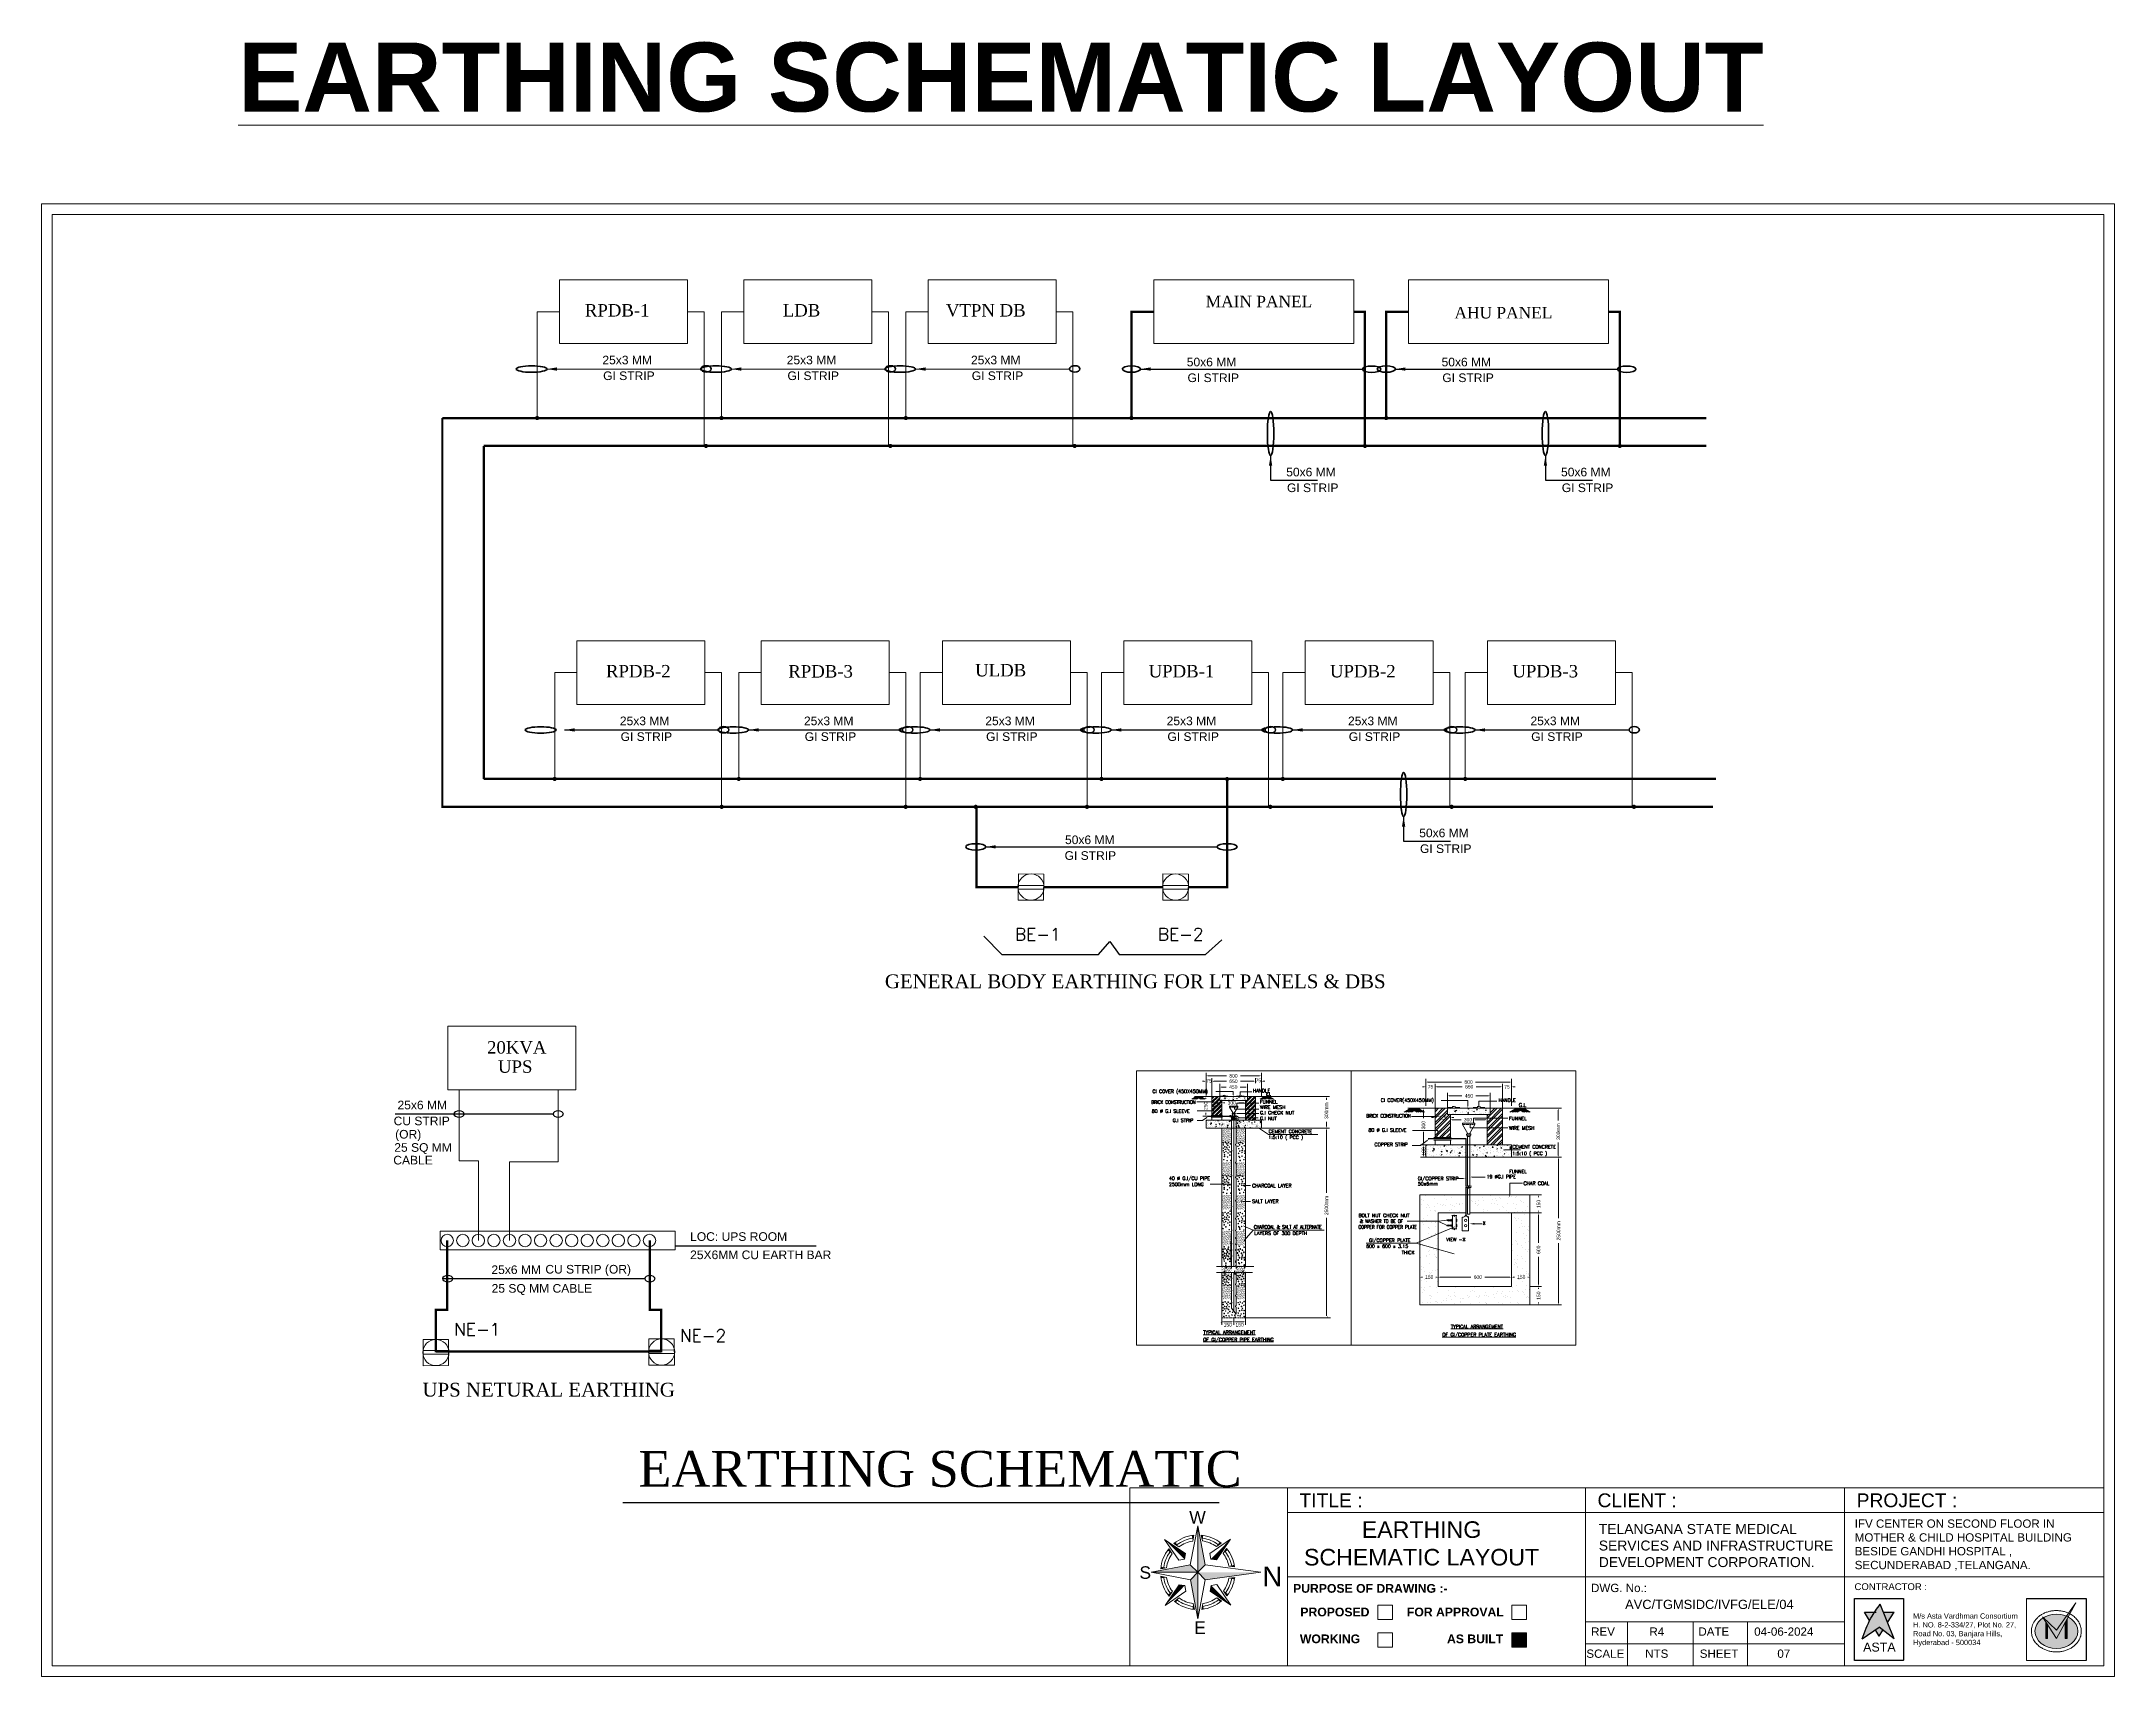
# Model space of a CAD drawing. Extents: x 3552052 to 4102982, y -707811 to -630695.
# Drawn here: x 3757832 to 3802913, y -666235 to -630695 of the extents above; entities that cross this region are included whole.
import ezdxf
from ezdxf.enums import TextEntityAlignment as Align

# ---------------------------------------------------------------- set-up
doc = ezdxf.new("R2010")
doc.units = 0
doc.header["$LTSCALE"] = 6
doc.header["$MEASUREMENT"] = 0
for name, pattern in [('CENTER', [0]), ('CU STRIP', [1.125, 0.75, -0.125, 0.125, -0.125]), ('HIDDEN', [0.375, 0.25, -0.125])]:
    doc.linetypes.add(name, pattern=pattern)
doc.layers.get('0').update_dxf_attribs({"linetype": 'CONTINUOUS', "lineweight": 0})
for name, color, linetype, lineweight in [('0.0', 8, 'CONTINUOUS', 0), ('ELECTRICAL', 5, 'CONTINUOUS', 0), ('EP', 3, 'CONTINUOUS', 0), ('formate text', 8, 'CONTINUOUS', 0), ('HAT', 250, 'CONTINUOUS', 0), ('hatch', 252, 'CONTINUOUS', 0), ('MEP_HVAC_TEXT', 7, 'CONTINUOUS', 0), ('TITLE', 7, 'CONTINUOUS', 0), ('TXT', 7, 'CONTINUOUS', 0), ('WORKING', 113, 'CONTINUOUS', 0)]:
    doc.layers.add(name, color=color, linetype=linetype, lineweight=lineweight)
doc.styles.add('ARIAL', font='arial.ttf')
doc.styles.add('FORMATE', font='arialbd.ttf')
doc.styles.add('ROMANS', font='romans.shx')
doc.styles.add('ROMANT', font='romant.shx')
doc.styles.get("Standard").update_dxf_attribs({"font": 'SIMPLEX'})
doc.styles.add('style3', font='arialbd.ttf')
doc.styles.add('TIMES_R', font='times.ttf', dxfattribs={"height": 1.25})
doc.linetypes.add('GI_CABLE_SUPPLY', pattern='A,12.7,-5.08,["GI",Standard,S=2.54,R=0,X=-2.54,Y=-1.27],-5.08', length=22.86)
doc.dimstyles.new('cab.dim', dxfattribs={"dimscale": 1.1, "dimtxt": 115, "dimasz": 100, "dimexe": 10, "dimexo": 50, "dimgap": 35, "dimtad": 1, "dimdec": 0, "dimzin": 0, "dimdsep": 46, "dimtxsty": 'ROMANS', "dimcen": 0, "dimdle": 100, "dimclrd": 8, "dimclre": 8, "dimclrt": 7, "dimadec": 0, "dimazin": 0, "dimtfac": 1, "dimtdec": 0, "dimtofl": 0, "dimtmove": 0, "dimatfit": 3, "dimfxl": 1, "dimtolj": 1, "dimtzin": 0, "dimarcsym": 0})

msp = doc.modelspace()

# ---------------------------------------------------------------- texts
at = {"layer": 'EP', "color": 7}
for s, height, style, p in [('RPDB-1', 270, 'TIMES_R', (3770351.7, -636673.4)), ('LDB', 270, 'TIMES_R', (3774360, -636673.4)), ('VTPN DB', 270, 'TIMES_R', (3778367.3, -636673.4)), ('MAIN PANEL', 250, 'TIMES_R', (3784307.9, -636472.4)), ('AHU PANEL', 250, 'TIMES_R', (3789623.6, -636715.7)), ('RPDB-2', 270, 'TIMES_R', (3770811, -644517.3)), ('RPDB-3', 270, 'TIMES_R', (3774775.4, -644520.8)), ('ULDB', 270, 'TIMES_R', (3778690.5, -644496.3)), ('UPDB-1', 270, 'TIMES_R', (3782622.2, -644517.8)), ('UPDB-2', 270, 'TIMES_R', (3786565.8, -644517.8)), ('UPDB-3', 270, 'TIMES_R', (3790533, -644517.8)), ('BE-1', 270, 'ROMANT', (3779498.5, -650234.9, 0)), ('BE-2', 270, 'ROMANT', (3782606.1, -650234.9, 0)), ('20KVA ', 270, 'TIMES_R', (3768218.5, -652694.6)), ('UPS', 270, 'TIMES_R', (3768134.5, -653112.2)), ('NE-1', 270, 'ROMANT', (3767309.6, -658822.2, 0)), ('NE-2', 270, 'ROMANT', (3772218.4, -658958.3, 0))]:
    msp.add_text(s, height=height, dxfattribs=dict(at, style=style)).set_placement(p, align=Align.CENTER)
at = {"layer": 'EP', "color": 7, "lineweight": -3}
for s, height, style, p in [('25x3 MM ', 187.5, 'ARIAL', (3770030.1, -637712.5)), ('GI STRIP', 187.5, 'ARIAL', (3770046.3, -638054.6)), ('25x3 MM ', 187.5, 'ARIAL', (3774038.5, -637712.5)), ('GI STRIP', 187.5, 'ARIAL', (3774054.7, -638054.6)), ('25x3 MM ', 187.5, 'ARIAL', (3778045.7, -637712.5)), ('GI STRIP', 187.5, 'ARIAL', (3778061.9, -638054.6)), ('50x6 MM ', 187.5, 'ARIAL', (3782737.7, -637756.4)), ('50x6 MM ', 187.5, 'ARIAL', (3788279, -637756.4)), ('GI STRIP', 187.5, 'ARIAL', (3782753.9, -638098.5)), ('GI STRIP', 187.5, 'ARIAL', (3788295.2, -638098.5)), ('50x6 MM ', 187.5, 'ARIAL', (3784900.7, -640147.7)), ('50x6 MM ', 187.5, 'ARIAL', (3790876.8, -640147.7)), ('GI STRIP', 187.5, 'ARIAL', (3784916.9, -640489.8)), ('GI STRIP', 187.5, 'ARIAL', (3790893, -640489.8)), ('25x3 MM ', 187.5, 'ARIAL', (3770410.5, -645556.9)), ('25x3 MM ', 187.5, 'ARIAL', (3774413.4, -645556.9)), ('25x3 MM ', 187.5, 'ARIAL', (3778357, -645556.9)), ('25x3 MM ', 187.5, 'ARIAL', (3782300.6, -645556.9)), ('25x3 MM ', 187.5, 'ARIAL', (3786244.3, -645556.9)), ('25x3 MM ', 187.5, 'ARIAL', (3790211.4, -645556.9)), ('GI STRIP', 187.5, 'ARIAL', (3770426.7, -645899)), ('GI STRIP', 187.5, 'ARIAL', (3774429.6, -645899)), ('GI STRIP', 187.5, 'ARIAL', (3778373.2, -645899)), ('GI STRIP', 187.5, 'ARIAL', (3782316.8, -645899)), ('GI STRIP', 187.5, 'ARIAL', (3786260.5, -645899)), ('GI STRIP', 187.5, 'ARIAL', (3790227.6, -645899)), ('50x6 MM ', 187.5, 'ARIAL', (3787793.4, -647992.1)), ('50x6 MM ', 187.5, 'ARIAL', (3780090.4, -648141.5)), ('GI STRIP', 187.5, 'ARIAL', (3787809.6, -648334.2)), ('GI STRIP', 187.5, 'ARIAL', (3780081.6, -648483.6)), ('GENERAL BODY EARTHING FOR LT PANELS & DBS', 300, 'TIMES_R', (3776173.5, -651273.8)), ('CU STRIP', 187.5, 'ARIAL', (3765490.2, -654251.9)), ('25x6 MM ', 187.5, 'ARIAL', (3765574.7, -653906)), ('(OR)', 187.5, 'ARIAL', (3765523.6, -654541.7)), ('CABLE ', 187.5, 'ARIAL', (3765482.9, -655104.6)), ('25 SQ MM ', 187.5, 'ARIAL', (3765504.8, -654829.4)), ('LOC: UPS ROOM', 187.5, 'ARIAL', (3771937.8, -656765.4)), ('CU STRIP (OR)', 187.5, 'ARIAL', (3768789.9, -657475.9)), ('25X6MM CU EARTH BAR', 187.5, 'ARIAL', (3771937.8, -657162.6)), ('25x6 MM ', 187.5, 'ARIAL', (3767616.5, -657486.6)), ('25 SQ MM CABLE ', 187.5, 'ARIAL', (3767621.5, -657891.9)), ('UPS NETURAL EARTHING', 300, 'TIMES_R', (3766117.9, -660150.3)), ('EARTHING SCHEMATIC', 780, 'TIMES_R', (3770811.1, -662111.3))]:
    msp.add_text(s, height=height, dxfattribs=dict(at, style=style)).set_placement(p)
at = {"layer": 'formate text', "color": 7, "lineweight": 15, "ltscale": 100, "style": 'style3'}
msp.add_text('PURPOSE OF DRAWING :-', height=189.849, dxfattribs=at).set_placement((3785049.4, -664414.5, -120))
at = {"layer": 'formate text', "color": 7, "lineweight": 15, "style": 'FORMATE'}
for s, height, p in [('PROPOSED ', 189.85, (3786784.4, -664927.8, -120)), ('FOR APPROVAL', 189.849, (3789631.6, -664927.8, -120)), ('WORKING', 189.85, (3786509.1, -665511.2, -120)), ('AS BUILT', 189.85, (3789619.9, -665511.2, -120))]:
    msp.add_text(s, height=height, dxfattribs=at).set_placement(p, align=Align.RIGHT)
at = {"layer": 'TITLE', "color": 7, "style": 'ARIAL'}
for s, height, p in [('W', 271.8, (3782792.2, -662911.8, 0)), ('TITLE :', 300, (3785187.9, -662554.7)), ('CLIENT :', 300, (3791669.6, -662554.7)), ('PROJECT :', 300, (3797304.5, -662554.7)), ('S', 271.8, (3781708.3, -664111.3, 0)), ('DWG. No.:', 180, (3791529.6, -664399.6)), ('E', 271.8, (3782899, -665309.5, 0))]:
    msp.add_text(s, height=height, dxfattribs=at).set_placement(p)
at = {"layer": 'TITLE', "color": 5, "style": 'ARIAL'}
msp.add_text('N', height=428.6, rotation=180, dxfattribs=at).set_placement((3784814.3, -663844.3, 0))
at = {"layer": 'TITLE', "color": 7, "style": 'ARIAL'}
for s, p in [('REV', (3791789.8, -665258.4)), ('R4', (3792959.7, -665258.4)), ('DATE', (3794198.9, -665258.4)), ('04-06-2024', (3795720.5, -665258.4)), ('SCALE', (3791839.5, -665738.4)), ('NTS', (3792958.6, -665738.4)), ('SHEET', (3794312.6, -665738.4)), ('07', (3795720.5, -665738.4))]:
    msp.add_text(s, height=180, dxfattribs=at).set_placement(p, align=Align.MIDDLE_CENTER)
at = {"layer": 'TITLE', "color": 6, "insert": (3778694.4, -630717.4), "char_height": 1500, "width": 36564.74, "attachment_point": 2, "style": 'ARIAL'}
msp.add_mtext('{\\L\\fArial|b1|i0|c0|p34;EARTHING SCHEMATIC LAYOUT}', dxfattribs=at)
at = {"layer": 'TITLE', "color": 7, "attachment_point": 1, "style": 'ARIAL'}
for s, insert, char_height in [('\\pxqc;EARTHING SCHEMATIC LAYOUT', (3785147.1, -662861.1), 359.995), ('{\\C256;TELANGANA STATE MEDICAL SERVICES AND INFRASTRUCTURE DEVELOPMENT CORPORATION.}', (3791698, -662919.9), 215.997), ('\\pxql;IFV CENTER ON SECOND FLOOR IN MOTHER & CHILD HOSPITAL BUILDING BESIDE GANDHI HOSPITAL , SECUNDERABAD ,TELANGANA. ', (3797263.8, -662821.2), 179.9973), ('\\pxqc;AVC/TGMSIDC/IVFG/ELE/04', (3791406.5, -664567.4), 200)]:
    msp.add_mtext_dynamic_manual_height_columns(s, width=5392.273, gutter_width=12, heights=[0], dxfattribs=dict(at, insert=insert, char_height=char_height))

# ---------------------------------------------------------------- blocks, each defined once
blk = doc.blocks.new('EPP')
at = {"layer": 'EP'}
for p, q in [((-6452.69, 4630.08), (-6461.87, 4630.01)), ((-6461.87, 4630.01), (-6461.81, 4621.08)), ((-6457.81, 4630.04), (-6457.75, 4621.11)), ((-6456.57, 4630.05), (-6456.51, 4621.12)), ((-6452.63, 4621.15), (-6452.69, 4630.08)), ((-6461.81, 4621.08), (-6452.63, 4621.15))]:
    blk.add_line(p, q, dxfattribs=at)
at = {"layer": 'EP', "extrusion": (0, 0, -1)}
blk.add_ellipse((-6457.25, 4625.58), major_axis=(-0.03, 4.59), ratio=0.999999, start_param=3.14159219408171, end_param=9.424777501261296, dxfattribs=at)
blk = doc.blocks.new('BB')
at = {"layer": 'EP', "color": 6}
for p, q in [((463866, 128971), (464143, 128971)), ((463866, 128932), (464143, 128932))]:
    blk.add_line(p, q, dxfattribs=at)
blk.add_lwpolyline([(463866, 129097), (464143, 129097), (464143, 128812), (463866, 128812)], close=True, dxfattribs=at)
blk.add_circle((464005, 128954), 142, dxfattribs=at)
blk = doc.blocks.new('*X649')
at = {"color": 0}
for p, q in [((2623, 7608), (2687, 7672)), ((2623, 7661), (2634, 7672)), ((2623, 7590), (2704, 7672)), ((2623, 7643), (2651, 7672)), ((2623, 7555), (2723, 7655)), ((2623, 7537), (2723, 7637)), ((2623, 7502), (2743, 7622)), ((2623, 7484), (2748, 7609)), ((2623, 7449), (2748, 7574)), ((2623, 7432), (2748, 7556)), ((2659, 7432), (2748, 7521)), ((2676, 7432), (2748, 7503)), ((2712, 7432), (2748, 7468)), ((2729, 7432), (2748, 7450))]:
    blk.add_line(p, q, dxfattribs=at)
blk = doc.blocks.new('*X650')
at = {"color": 0}
for p, q in [((3048, 7556), (3164, 7672)), ((3048, 7591), (3129, 7672)), ((3048, 7538), (3173, 7663)), ((3048, 7503), (3173, 7628)), ((3048, 7609), (3061, 7622)), ((3048, 7485), (3173, 7610)), ((3073, 7634), (3111, 7672)), ((3073, 7669), (3075, 7672)), ((3048, 7450), (3173, 7575)), ((3048, 7432), (3173, 7557)), ((3048, 7397), (3173, 7522)), ((3048, 7379), (3173, 7504)), ((3076, 7372), (3173, 7469)), ((3094, 7372), (3173, 7451)), ((3129, 7372), (3173, 7416)), ((3147, 7372), (3173, 7398))]:
    blk.add_line(p, q, dxfattribs=at)
blk = doc.blocks.new('*X651')
at = {"color": 0}
for p, q in [((2552, 7371), (2553, 7372)), ((2552, 7371), (2556, 7368)), ((2556, 7368), (2558, 7372)), ((2565, 7371), (2565, 7371)), ((2584, 7356), (2584, 7356)), ((2599, 7348), (2599, 7348)), ((2607, 7337), (2615, 7345)), ((2609, 7359), (2609, 7359)), ((2612, 7348), (2612, 7348)), ((2614, 7345), (2614, 7345)), ((2616, 7336), (2615, 7345)), ((2646, 7364), (2646, 7364)), ((2652, 7346), (2652, 7346)), ((2666, 7352), (2666, 7352)), ((2670, 7358), (2670, 7358)), ((2695, 7363), (2702, 7366)), ((2695, 7363), (2700, 7360)), ((2700, 7360), (2702, 7366)), ((2717, 7359), (2717, 7359)), ((2729, 7368), (2729, 7368)), ((2768, 7366), (2768, 7366)), ((2809, 7350), (2809, 7350)), ((2834, 7353), (2834, 7353)), ((2839, 7355), (2846, 7358)), ((2839, 7355), (2844, 7352)), ((2844, 7352), (2846, 7358)), ((2870, 7347), (2870, 7347)), ((2872, 7358), (2872, 7358)), ((2874, 7371), (2875, 7372)), ((2874, 7371), (2880, 7371)), ((2880, 7371), (2880, 7372)), ((2920, 7353), (2920, 7353)), ((2935, 7366), (2935, 7366)), ((2946, 7365), (2951, 7371)), ((2946, 7365), (2952, 7364)), ((2952, 7364), (2951, 7371)), ((2958, 7349), (2958, 7349)), ((2960, 7369), (2960, 7369)), ((2972, 7361), (2972, 7361)), ((2983, 7347), (2990, 7350)), ((2983, 7347), (2988, 7344)), ((2988, 7344), (2990, 7350)), ((3016, 7359), (3016, 7359)), ((3018, 7359), (3023, 7364)), ((3018, 7359), (3024, 7358)), ((3024, 7358), (3023, 7364)), ((3024, 7368), (3024, 7368)), ((3060, 7347), (3060, 7347)), ((3075, 7369), (3075, 7369)), ((3090, 7352), (3094, 7358)), ((3090, 7352), (3096, 7352)), ((3096, 7352), (3094, 7358)), ((3098, 7352), (3098, 7352)), ((3098, 7347), (3098, 7347)), ((3125, 7348), (3125, 7348)), ((3127, 7368), (3131, 7372)), ((3127, 7368), (3136, 7367)), ((3136, 7367), (3136, 7372)), ((3157, 7357), (3157, 7357)), ((3161, 7360), (3161, 7360)), ((3161, 7346), (3166, 7352)), ((3161, 7346), (3167, 7345)), ((3167, 7345), (3166, 7352)), ((3176, 7355), (3176, 7355)), ((3186, 7363), (3186, 7363)), ((3210, 7371), (3211, 7372)), ((3210, 7371), (3215, 7368)), ((3215, 7368), (3217, 7372)), ((3215, 7367), (3215, 7367)), ((3224, 7368), (3224, 7368)), ((3227, 7362), (3227, 7362)), ((3233, 7340), (3238, 7345)), ((3234, 7352), (3242, 7360)), ((3234, 7352), (3243, 7351)), ((3239, 7339), (3238, 7345)), ((3243, 7351), (3242, 7360)), ((2550, 7278), (2550, 7278)), ((2554, 7338), (2554, 7338)), ((2556, 7280), (2556, 7280)), ((2557, 7316), (2557, 7316)), ((2562, 7305), (2562, 7305)), ((2563, 7338), (2563, 7338)), ((2566, 7337), (2566, 7337)), ((2579, 7297), (2579, 7297)), ((2582, 7320), (2582, 7320)), ((2594, 7285), (2594, 7285)), ((2601, 7321), (2606, 7327)), ((2601, 7321), (2607, 7320)), ((2607, 7320), (2606, 7327)), ((2607, 7337), (2616, 7336)), ((2608, 7288), (2608, 7288)), ((2611, 7331), (2618, 7334)), ((2611, 7331), (2616, 7328)), ((2612, 7278), (2612, 7278)), ((2613, 7311), (2613, 7311)), ((2616, 7328), (2618, 7334)), ((2620, 7335), (2620, 7335)), ((2620, 7325), (2620, 7325)), ((2632, 7295), (2632, 7295)), ((2657, 7294), (2657, 7294)), ((2663, 7285), (2663, 7285)), ((2665, 7319), (2665, 7319)), ((2666, 7298), (2666, 7298)), ((2671, 7291), (2678, 7293)), ((2671, 7291), (2676, 7287)), ((2673, 7332), (2673, 7332)), ((2673, 7315), (2678, 7320)), ((2673, 7315), (2679, 7314)), ((2676, 7287), (2678, 7293)), ((2679, 7314), (2678, 7320)), ((2682, 7297), (2682, 7297)), ((2683, 7333), (2683, 7333)), ((2686, 7293), (2686, 7293)), ((2690, 7276), (2690, 7276)), ((2705, 7344), (2705, 7344)), ((2708, 7336), (2708, 7336)), ((2714, 7321), (2722, 7329)), ((2714, 7321), (2723, 7319)), ((2715, 7293), (2715, 7293)), ((2716, 7326), (2716, 7326)), ((2720, 7302), (2720, 7302)), ((2723, 7319), (2722, 7329)), ((2725, 7308), (2725, 7308)), ((2727, 7330), (2727, 7330)), ((2739, 7290), (2739, 7290)), ((2745, 7308), (2750, 7314)), ((2745, 7308), (2751, 7308)), ((2746, 7341), (2746, 7341)), ((2749, 7287), (2749, 7287)), ((2751, 7308), (2750, 7314)), ((2755, 7323), (2762, 7326)), ((2755, 7323), (2760, 7320)), ((2759, 7341), (2759, 7341)), ((2760, 7320), (2762, 7326)), ((2765, 7299), (2765, 7299)), ((2767, 7332), (2767, 7332)), ((2780, 7328), (2780, 7328)), ((2782, 7274), (2782, 7274)), ((2783, 7318), (2783, 7318)), ((2783, 7310), (2783, 7310)), ((2792, 7288), (2792, 7288)), ((2807, 7297), (2807, 7297)), ((2808, 7313), (2808, 7313)), ((2812, 7339), (2812, 7339)), ((2815, 7283), (2822, 7285)), ((2815, 7283), (2820, 7279)), ((2816, 7273), (2816, 7273)), ((2817, 7302), (2821, 7308)), ((2817, 7306), (2817, 7306)), ((2817, 7302), (2823, 7302)), ((2818, 7340), (2818, 7340)), ((2820, 7279), (2822, 7285)), ((2820, 7279), (2820, 7279)), ((2821, 7304), (2828, 7312)), ((2823, 7302), (2821, 7308)), ((2821, 7304), (2829, 7303)), ((2829, 7303), (2828, 7312)), ((2833, 7326), (2833, 7326)), ((2841, 7328), (2841, 7328)), ((2846, 7318), (2846, 7318)), ((2846, 7286), (2846, 7286)), ((2865, 7307), (2865, 7307)), ((2866, 7337), (2866, 7337)), ((2867, 7280), (2867, 7280)), ((2869, 7313), (2869, 7313)), ((2883, 7287), (2883, 7287)), ((2918, 7287), (2918, 7287)), ((2919, 7334), (2919, 7334)), ((2919, 7320), (2919, 7320)), ((2924, 7317), (2924, 7317)), ((2927, 7288), (2935, 7296)), ((2927, 7288), (2936, 7286)), ((2934, 7330), (2934, 7330)), ((2936, 7286), (2935, 7296)), ((2940, 7321), (2940, 7321)), ((2946, 7296), (2946, 7296)), ((2952, 7281), (2952, 7281)), ((2958, 7275), (2965, 7277)), ((2958, 7275), (2963, 7272)), ((2960, 7290), (2965, 7295)), ((2960, 7290), (2966, 7289)), ((2962, 7282), (2962, 7282)), ((2963, 7272), (2965, 7277)), ((2966, 7289), (2965, 7295)), ((2970, 7294), (2970, 7294)), ((2971, 7327), (2971, 7327)), ((2972, 7335), (2972, 7335)), ((2972, 7332), (2972, 7332)), ((2982, 7327), (2982, 7327)), ((2993, 7319), (2993, 7319)), ((3006, 7279), (3006, 7279)), ((3009, 7304), (3009, 7304)), ((3020, 7292), (3020, 7292)), ((3021, 7301), (3021, 7301)), ((3022, 7334), (3022, 7334)), ((3026, 7330), (3026, 7330)), ((3032, 7283), (3037, 7289)), ((3032, 7283), (3038, 7283)), ((3034, 7307), (3034, 7307)), ((3035, 7343), (3035, 7343)), ((3035, 7272), (3042, 7279)), ((3038, 7283), (3037, 7289)), ((3040, 7337), (3040, 7337)), ((3042, 7307), (3049, 7310)), ((3042, 7307), (3047, 7304)), ((3043, 7272), (3042, 7279)), ((3046, 7273), (3046, 7273)), ((3047, 7317), (3047, 7317)), ((3047, 7304), (3049, 7310)), ((3059, 7277), (3059, 7277)), ((3070, 7274), (3070, 7274)), ((3072, 7312), (3072, 7312)), ((3072, 7308), (3072, 7308)), ((3073, 7341), (3073, 7341)), ((3078, 7302), (3078, 7302)), ((3079, 7328), (3079, 7328)), ((3100, 7314), (3100, 7314)), ((3103, 7277), (3108, 7283)), ((3103, 7277), (3109, 7276)), ((3109, 7276), (3108, 7283)), ((3109, 7281), (3109, 7281)), ((3113, 7275), (3113, 7275)), ((3122, 7282), (3122, 7282)), ((3124, 7315), (3124, 7315)), ((3126, 7339), (3133, 7342)), ((3126, 7339), (3131, 7336)), ((3131, 7336), (3133, 7342)), ((3133, 7325), (3133, 7325)), ((3134, 7284), (3134, 7284)), ((3135, 7320), (3135, 7320)), ((3137, 7312), (3137, 7312)), ((3154, 7312), (3154, 7312)), ((3160, 7324), (3160, 7324)), ((3166, 7272), (3166, 7272)), ((3172, 7289), (3172, 7289)), ((3174, 7289), (3174, 7289)), ((3175, 7322), (3175, 7322)), ((3176, 7272), (3180, 7276)), ((3181, 7272), (3180, 7276)), ((3186, 7323), (3186, 7323)), ((3186, 7299), (3193, 7302)), ((3186, 7299), (3191, 7296)), ((3191, 7296), (3193, 7302)), ((3195, 7322), (3195, 7322)), ((3198, 7329), (3198, 7329)), ((3207, 7310), (3207, 7310)), ((3224, 7295), (3224, 7295)), ((3226, 7328), (3226, 7328)), ((3233, 7340), (3239, 7339)), ((3235, 7298), (3235, 7298)), ((3239, 7321), (3239, 7321))]:
    blk.add_line(p, q, dxfattribs=at)
blk = doc.blocks.new('*X652')
at = {"color": 0}
for p, q in [((2748, 4301), (2748, 4301)), ((2748, 4290), (2748, 4290)), ((2748, 4271), (2748, 4271)), ((2749, 4298), (2749, 4298)), ((2749, 4282), (2749, 4282)), ((2749, 4263), (2749, 4263)), ((2750, 4261), (2750, 4261)), ((2750, 4243), (2750, 4243)), ((2751, 4297), (2751, 4297)), ((2751, 4224), (2751, 4224)), ((2751, 4224), (2751, 4224)), ((2751, 4205), (2751, 4205)), ((2752, 4298), (2752, 4298)), ((2752, 4223), (2752, 4223)), ((2753, 4287), (2753, 4287)), ((2753, 4272), (2753, 4272)), ((2753, 4227), (2753, 4227)), ((2753, 4220), (2753, 4220)), ((2757, 4265), (2757, 4265)), ((2757, 4247), (2757, 4247)), ((2760, 4302), (2760, 4302)), ((2760, 4289), (2760, 4289)), ((2760, 4252), (2760, 4252)), ((2761, 4273), (2761, 4273)), ((2761, 4262), (2761, 4262)), ((2761, 4215), (2761, 4215)), ((2761, 4202), (2761, 4202)), ((2762, 4311), (2762, 4311)), ((2762, 4292), (2762, 4292)), ((2762, 4250), (2762, 4250)), ((2762, 4247), (2762, 4247)), ((2763, 4273), (2763, 4273)), ((2763, 4254), (2763, 4254)), ((2764, 4234), (2764, 4234)), ((2765, 4239), (2765, 4239)), ((2765, 4215), (2765, 4215)), ((2766, 4300), (2766, 4300)), ((2766, 4222), (2766, 4222)), ((2768, 4277), (2768, 4277)), ((2769, 4316), (2769, 4316)), ((2769, 4237), (2769, 4237)), ((2770, 4279), (2770, 4279)), ((2770, 4248), (2770, 4248)), ((2771, 4300), (2771, 4300)), ((2771, 4242), (2771, 4242)), ((2771, 4206), (2771, 4206)), ((2772, 4315), (2772, 4315)), ((2772, 4278), (2772, 4278)), ((2772, 4223), (2772, 4223)), ((2773, 4214), (2773, 4214)), ((2773, 4204), (2773, 4204)), ((2775, 4302), (2775, 4302)), ((2775, 4275), (2775, 4275)), ((2776, 4312), (2776, 4312)), ((2776, 4283), (2776, 4283)), ((2776, 4264), (2776, 4264)), ((2776, 4252), (2776, 4252)), ((2776, 4197), (2776, 4197)), ((2777, 4244), (2777, 4244)), ((2777, 4212), (2777, 4212)), ((2778, 4225), (2778, 4225)), ((2778, 4206), (2778, 4206)), ((2779, 4307), (2779, 4307)), ((2779, 4301), (2779, 4301)), ((2780, 4290), (2780, 4290)), ((2780, 4276), (2780, 4276)), ((2780, 4270), (2780, 4270)), ((2780, 4224), (2780, 4224)), ((2781, 4305), (2781, 4305)), ((2781, 4233), (2781, 4233)), ((2781, 4198), (2781, 4198)), ((2783, 4231), (2783, 4231)), ((2784, 4287), (2784, 4287)), ((2784, 4250), (2784, 4250)), ((2784, 4227), (2784, 4227)), ((2787, 4311), (2787, 4311)), ((2788, 4292), (2788, 4292)), ((2788, 4277), (2788, 4277)), ((2788, 4273), (2788, 4273)), ((2788, 4265), (2788, 4265)), ((2789, 4254), (2789, 4254)), ((2789, 4251), (2789, 4251)), ((2789, 4199), (2789, 4199)), ((2790, 4297), (2790, 4297)), ((2790, 4261), (2790, 4261)), ((2790, 4234), (2790, 4234)), ((2790, 4215), (2790, 4215)), ((2791, 4302), (2791, 4302)), ((2791, 4223), (2791, 4223)), ((2792, 4262), (2792, 4262)), ((2792, 4259), (2792, 4259)), ((2792, 4202), (2792, 4202)), ((2793, 4303), (2793, 4303)), ((2793, 4226), (2793, 4226)), ((2796, 4240), (2796, 4240)), ((2797, 4252), (2797, 4252)), ((2798, 4304), (2798, 4304)), ((2798, 4226), (2798, 4226)), ((2799, 4277), (2799, 4277)), ((2800, 4288), (2800, 4288)), ((2800, 4237), (2800, 4237)), ((2801, 4302), (2801, 4302)), ((2801, 4251), (2801, 4251)), ((2801, 4214), (2801, 4214)), ((2802, 4287), (2802, 4287)), ((2802, 4283), (2802, 4283)), ((2802, 4278), (2802, 4278)), ((2802, 4201), (2802, 4201)), ((2803, 4315), (2803, 4315)), ((2803, 4264), (2803, 4264)), ((2803, 4245), (2803, 4245)), ((2803, 4213), (2803, 4213)), ((2804, 4225), (2804, 4225)), ((2804, 4214), (2804, 4214)), ((2804, 4206), (2804, 4206)), ((2806, 4305), (2806, 4305)), ((2807, 4312), (2807, 4312)), ((2807, 4279), (2807, 4279)), ((2807, 4252), (2807, 4252)), ((2807, 4227), (2807, 4227)), ((2808, 4212), (2808, 4212)), ((2808, 4202), (2808, 4202)), ((2809, 4316), (2809, 4316)), ((2810, 4279), (2810, 4279)), ((2811, 4314), (2811, 4314)), ((2811, 4290), (2811, 4290)), ((2811, 4254), (2811, 4254)), ((2811, 4242), (2811, 4242)), ((2812, 4205), (2812, 4205)), ((2813, 4240), (2813, 4240)), ((2814, 4312), (2814, 4312)), ((2815, 4293), (2815, 4293)), ((2815, 4287), (2815, 4287)), ((2815, 4280), (2815, 4280)), ((2815, 4274), (2815, 4274)), ((2815, 4227), (2815, 4227)), ((2816, 4255), (2816, 4255)), ((2816, 4254), (2816, 4254)), ((2816, 4203), (2816, 4203)), ((2817, 4235), (2817, 4235)), ((2817, 4216), (2817, 4216)), ((2818, 4197), (2818, 4197)), ((2819, 4307), (2819, 4307)), ((2819, 4265), (2819, 4265)), ((2820, 4306), (2820, 4306)), ((2820, 4269), (2820, 4269)), ((2820, 4229), (2820, 4229)), ((2821, 4232), (2821, 4232)), ((2822, 4302), (2822, 4302)), ((2822, 4268), (2822, 4268)), ((2823, 4262), (2823, 4262)), ((2823, 4202), (2823, 4202)), ((2824, 4256), (2824, 4256)), ((2825, 4307), (2825, 4307)), ((2825, 4230), (2825, 4230)), ((2827, 4302), (2827, 4302)), ((2827, 4240), (2827, 4240)), ((2828, 4283), (2828, 4283)), ((2828, 4264), (2828, 4264)), ((2829, 4282), (2829, 4282)), ((2829, 4245), (2829, 4245)), ((2829, 4225), (2829, 4225)), ((2829, 4204), (2829, 4204)), ((2830, 4297), (2830, 4297)), ((2830, 4277), (2830, 4277)), ((2830, 4206), (2830, 4206)), ((2831, 4260), (2831, 4260)), ((2831, 4237), (2831, 4237)), ((2831, 4223), (2831, 4223)), ((2832, 4295), (2832, 4295)), ((2833, 4308), (2833, 4308)), ((2833, 4221), (2833, 4221)), ((2834, 4315), (2834, 4315)), ((2834, 4283), (2834, 4283)), ((2834, 4231), (2834, 4231)), ((2835, 4215), (2835, 4215)), ((2835, 4205), (2835, 4205)), ((2838, 4312), (2838, 4312)), ((2838, 4257), (2838, 4257)), ((2838, 4252), (2838, 4252)), ((2839, 4212), (2839, 4212)), ((2840, 4313), (2840, 4313)), ((2840, 4287), (2840, 4287)), ((2841, 4293), (2841, 4293)), ((2841, 4251), (2841, 4251)), ((2842, 4290), (2842, 4290)), ((2842, 4284), (2842, 4284)), ((2842, 4274), (2842, 4274)), ((2842, 4255), (2842, 4255)), ((2842, 4213), (2842, 4213)), ((2843, 4258), (2843, 4258)), ((2843, 4249), (2843, 4249)), ((2843, 4236), (2843, 4236)), ((2843, 4206), (2843, 4206)), ((2844, 4216), (2844, 4216)), ((2844, 4197), (2844, 4197)), ((2846, 4310), (2846, 4310)), ((2846, 4287), (2846, 4287)), ((2846, 4227), (2846, 4227)), ((2847, 4233), (2847, 4233)), ((2850, 4315), (2850, 4315)), ((2850, 4278), (2850, 4278)), ((2850, 4265), (2850, 4265)), ((2851, 4259), (2851, 4259)), ((2851, 4241), (2851, 4241)), ((2852, 4311), (2852, 4311)), ((2852, 4277), (2852, 4277)), ((2852, 4233), (2852, 4233)), ((2852, 4204), (2852, 4204)), ((2853, 4302), (2853, 4302)), ((2854, 4303), (2854, 4303)), ((2854, 4262), (2854, 4262)), ((2854, 4203), (2854, 4203)), ((2854, 4202), (2854, 4202)), ((2855, 4284), (2855, 4284)), ((2855, 4265), (2855, 4265)), ((2856, 4286), (2856, 4286)), ((2856, 4245), (2856, 4245)), ((2856, 4226), (2856, 4226)), ((2856, 4208), (2856, 4208)), ((2857, 4207), (2857, 4207)), ((2858, 4240), (2858, 4240)), ((2860, 4312), (2860, 4312)), ((2860, 4306), (2860, 4306)), ((2860, 4234), (2860, 4234)), ((2861, 4286), (2861, 4286)), ((2861, 4277), (2861, 4277)), ((2861, 4269), (2861, 4269)), ((2861, 4232), (2861, 4232)), ((2862, 4304), (2862, 4304)), ((2862, 4237), (2862, 4237)), ((2862, 4209), (2862, 4209)), ((2863, 4230), (2863, 4230)), ((2865, 4315), (2865, 4315)), ((2865, 4261), (2865, 4261)), ((2866, 4313), (2866, 4313)), ((2866, 4215), (2866, 4215)), ((2867, 4293), (2867, 4293)), ((2867, 4274), (2867, 4274)), ((2868, 4255), (2868, 4255)), ((2868, 4235), (2868, 4235)), ((2927, 4315), (2927, 4315)), ((2928, 4243), (2928, 4243)), ((2928, 4215), (2928, 4215)), ((2931, 4314), (2931, 4314)), ((2931, 4312), (2931, 4312)), ((2931, 4277), (2931, 4277)), ((2932, 4270), (2932, 4270)), ((2932, 4252), (2932, 4252)), ((2932, 4240), (2932, 4240)), ((2932, 4203), (2932, 4203)), ((2933, 4304), (2933, 4304)), ((2933, 4285), (2933, 4285)), ((2933, 4275), (2933, 4275)), ((2933, 4244), (2933, 4244)), ((2933, 4212), (2933, 4212)), ((2934, 4266), (2934, 4266)), ((2934, 4201), (2934, 4201)), ((2935, 4290), (2935, 4290)), ((2935, 4247), (2935, 4247)), ((2935, 4227), (2935, 4227)), ((2936, 4296), (2936, 4296)), ((2936, 4208), (2936, 4208)), ((2937, 4219), (2937, 4219)), ((2940, 4287), (2940, 4287)), ((2940, 4227), (2940, 4227)), ((2941, 4305), (2941, 4305)), ((2941, 4245), (2941, 4245)), ((2942, 4303), (2942, 4303)), ((2942, 4297), (2942, 4297)), ((2942, 4267), (2942, 4267)), ((2942, 4231), (2942, 4231)), ((2942, 4219), (2942, 4219)), ((2943, 4265), (2943, 4265)), ((2944, 4229), (2944, 4229)), ((2945, 4314), (2945, 4314)), ((2945, 4294), (2945, 4294)), ((2946, 4275), (2946, 4275)), ((2946, 4272), (2946, 4272)), ((2947, 4303), (2947, 4303)), ((2947, 4256), (2947, 4256)), ((2947, 4237), (2947, 4237)), ((2948, 4262), (2948, 4262)), ((2948, 4217), (2948, 4217)), ((2948, 4202), (2948, 4202)), ((2948, 4198), (2948, 4198)), ((2950, 4298), (2950, 4298)), ((2950, 4220), (2950, 4220)), ((2951, 4295), (2951, 4295)), ((2951, 4272), (2951, 4272)), ((2951, 4258), (2951, 4258)), ((2951, 4240), (2951, 4240)), ((2952, 4221), (2952, 4221)), ((2953, 4257), (2953, 4257)), ((2955, 4278), (2955, 4278)), ((2955, 4247), (2955, 4247)), ((2956, 4237), (2956, 4237)), ((2958, 4315), (2958, 4315)), ((2959, 4305), (2959, 4305)), ((2959, 4286), (2959, 4286)), ((2959, 4273), (2959, 4273)), ((2960, 4266), (2960, 4266)), ((2960, 4248), (2960, 4248)), ((2960, 4215), (2960, 4215)), ((2961, 4286), (2961, 4286)), ((2961, 4247), (2961, 4247)), ((2961, 4228), (2961, 4228)), ((2962, 4249), (2962, 4249)), ((2962, 4212), (2962, 4212)), ((2962, 4208), (2962, 4208)), ((2963, 4312), (2963, 4312)), ((2963, 4300), (2963, 4300)), ((2963, 4284), (2963, 4284)), ((2963, 4252), (2963, 4252)), ((2964, 4222), (2964, 4222)), ((2964, 4212), (2964, 4212)), ((2964, 4210), (2964, 4210)), ((2966, 4290), (2966, 4290)), ((2968, 4300), (2968, 4300)), ((2968, 4249), (2968, 4249)), ((2969, 4223), (2969, 4223)), ((2971, 4313), (2971, 4313)), ((2971, 4287), (2971, 4287)), ((2971, 4227), (2971, 4227)), ((2972, 4315), (2972, 4315)), ((2972, 4312), (2972, 4312)), ((2972, 4295), (2972, 4295)), ((2972, 4276), (2972, 4276)), ((2972, 4275), (2972, 4275)), ((2972, 4239), (2972, 4239)), ((2973, 4276), (2973, 4276)), ((2973, 4202), (2973, 4202)), ((2973, 4197), (2973, 4197)), ((2974, 4257), (2974, 4257)), ((2974, 4238), (2974, 4238)), ((2974, 4238), (2974, 4238)), ((2975, 4265), (2975, 4265)), ((2975, 4218), (2975, 4218)), ((2975, 4199), (2975, 4199)), ((2977, 4301), (2977, 4301)), ((2977, 4224), (2977, 4224)), ((2978, 4303), (2978, 4303)), ((2978, 4276), (2978, 4276)), ((2978, 4198), (2978, 4198)), ((2979, 4262), (2979, 4262)), ((2979, 4202), (2979, 4202)), ((2981, 4304), (2981, 4304)), ((2982, 4267), (2982, 4267)), ((2982, 4250), (2982, 4250)), ((2983, 4265), (2983, 4265)), ((2983, 4240), (2983, 4240)), ((2983, 4230), (2983, 4230)), ((2984, 4305), (2984, 4305)), ((2985, 4285), (2985, 4285)), ((2986, 4278), (2986, 4278)), ((2986, 4277), (2986, 4277)), ((2986, 4266), (2986, 4266)), ((2986, 4247), (2986, 4247)), ((2987, 4251), (2987, 4251)), ((2987, 4237), (2987, 4237)), ((2987, 4228), (2987, 4228)), ((2987, 4199), (2987, 4199)), ((2988, 4208), (2988, 4208)), ((2990, 4315), (2990, 4315)), ((2990, 4303), (2990, 4303)), ((2991, 4295), (2991, 4295)), ((2991, 4226), (2991, 4226)), ((2991, 4215), (2991, 4215)), ((2992, 4257), (2992, 4257)), ((2992, 4221), (2992, 4221)), ((2993, 4293), (2993, 4293)), ((2994, 4312), (2994, 4312)), ((2994, 4253), (2994, 4253)), ((2994, 4219), (2994, 4219)), ((2995, 4304), (2995, 4304)), ((2995, 4252), (2995, 4252)), ((2995, 4212), (2995, 4212)), ((2996, 4226), (2996, 4226)), ((2998, 4315), (2998, 4315)), ((2998, 4290), (2998, 4290)), ((2999, 4296), (2999, 4296)), ((2999, 4279), (2999, 4279)), ((2999, 4276), (2999, 4276)), ((3000, 4257), (3000, 4257)), ((3000, 4238), (3000, 4238)), ((3000, 4201), (3000, 4201)), ((3001, 4219), (3001, 4219)), ((3002, 4287), (3002, 4287)), ((3002, 4285), (3002, 4285)), ((3002, 4248), (3002, 4248)), ((3002, 4227), (3002, 4227)), ((3002, 4199), (3002, 4199)), ((3003, 4211), (3003, 4211)), ((3004, 4305), (3004, 4305)), ((3004, 4246), (3004, 4246)), ((3004, 4227), (3004, 4227)), ((3005, 4279), (3005, 4279)), ((3005, 4202), (3005, 4202)), ((3006, 4265), (3006, 4265)), ((3009, 4303), (3009, 4303)), ((3009, 4254), (3009, 4254)), ((3010, 4262), (3010, 4262)), ((3010, 4202), (3010, 4202)), ((3011, 4312), (3011, 4312)), ((3011, 4306), (3011, 4306)), ((3012, 4286), (3012, 4286)), ((3012, 4276), (3012, 4276)), ((3013, 4280), (3013, 4280)), ((3013, 4274), (3013, 4274)), ((3013, 4267), (3013, 4267)), ((3013, 4248), (3013, 4248)), ((3013, 4239), (3013, 4239)), ((3013, 4203), (3013, 4203)), ((3013, 4202), (3013, 4202)), ((3014, 4255), (3014, 4255)), ((3014, 4240), (3014, 4240)), ((3014, 4229), (3014, 4229)), ((3015, 4209), (3015, 4209)), ((3015, 4200), (3015, 4200)), ((3017, 4307), (3017, 4307)), ((3017, 4278), (3017, 4278)), ((3018, 4237), (3018, 4237)), ((3018, 4229), (3018, 4229)), ((3021, 4315), (3021, 4315)), ((3021, 4303), (3021, 4303)), ((3022, 4308), (3022, 4308)), ((3022, 4266), (3022, 4266)), ((3022, 4256), (3022, 4256)), ((3022, 4215), (3022, 4215)), ((3023, 4315), (3023, 4315)), ((3023, 4302), (3023, 4302)), ((3023, 4230), (3023, 4230)), ((3023, 4229), (3023, 4229)), ((3024, 4296), (3024, 4296)), ((3024, 4228), (3024, 4228)), ((3025, 4312), (3025, 4312)), ((3025, 4276), (3025, 4276)), ((3025, 4257), (3025, 4257)), ((3025, 4253), (3025, 4253)), ((3026, 4282), (3026, 4282)), ((3026, 4238), (3026, 4238)), ((3026, 4212), (3026, 4212)), ((3027, 4219), (3027, 4219)), ((3027, 4205), (3027, 4205)), ((3027, 4199), (3027, 4199)), ((3029, 4290), (3029, 4290)), ((3030, 4309), (3030, 4309)), ((3031, 4231), (3031, 4231)), ((3032, 4294), (3032, 4294)), ((3032, 4283), (3032, 4283)), ((3032, 4257), (3032, 4257)), ((3032, 4205), (3032, 4205)), ((3033, 4287), (3033, 4287)), ((3033, 4228), (3033, 4228)), ((3033, 4220), (3033, 4220)), ((3034, 4255), (3034, 4255)), ((3036, 4257), (3036, 4257)), ((3037, 4265), (3037, 4265)), ((3038, 4306), (3038, 4306)), ((3038, 4287), (3038, 4287)), ((3039, 4267), (3039, 4267)), ((3039, 4248), (3039, 4248)), ((3040, 4303), (3040, 4303)), ((3040, 4284), (3040, 4284)), ((3040, 4229), (3040, 4229)), ((3040, 4206), (3040, 4206)), ((3041, 4262), (3041, 4262)), ((3041, 4258), (3041, 4258)), ((3041, 4210), (3041, 4210)), ((3041, 4203), (3041, 4203)), ((3042, 4285), (3042, 4285)), ((3043, 4283), (3043, 4283)), ((3043, 4247), (3043, 4247)), ((3043, 4211), (3043, 4211)), ((3044, 4310), (3044, 4310)), ((3045, 4240), (3045, 4240)), ((3045, 4233), (3045, 4233)), ((3045, 4209), (3045, 4209)), ((2749, 4194), (2749, 4194)), ((2750, 4189), (2750, 4189)), ((2752, 4187), (2752, 4187)), ((2752, 4186), (2752, 4186)), ((2752, 4150), (2752, 4150)), ((2753, 4166), (2753, 4166)), ((2753, 4147), (2753, 4147)), ((2754, 4194), (2754, 4194)), ((2754, 4187), (2754, 4187)), ((2754, 4149), (2754, 4149)), ((2754, 4143), (2754, 4143)), ((2758, 4169), (2758, 4169)), ((2758, 4164), (2758, 4164)), ((2762, 4196), (2762, 4196)), ((2762, 4178), (2762, 4178)), ((2762, 4162), (2762, 4162)), ((2763, 4176), (2763, 4176)), ((2763, 4170), (2763, 4170)), ((2763, 4141), (2763, 4141)), ((2765, 4196), (2765, 4196)), ((2766, 4177), (2766, 4177)), ((2766, 4139), (2766, 4139)), ((2767, 4157), (2767, 4157)), ((2767, 4144), (2767, 4144)), ((2767, 4138), (2767, 4138)), ((2769, 4177), (2769, 4177)), ((2770, 4137), (2770, 4137)), ((2771, 4171), (2771, 4171)), ((2772, 4168), (2772, 4168)), ((2772, 4145), (2772, 4145)), ((2772, 4132), (2772, 4132)), ((2777, 4152), (2777, 4152)), ((2779, 4186), (2779, 4186)), ((2780, 4167), (2780, 4167)), ((2780, 4148), (2780, 4148)), ((2780, 4146), (2780, 4146)), ((2781, 4189), (2781, 4189)), ((2782, 4196), (2782, 4196)), ((2782, 4159), (2782, 4159)), ((2784, 4158), (2784, 4158)), ((2785, 4187), (2785, 4187)), ((2785, 4173), (2785, 4173)), ((2789, 4164), (2789, 4164)), ((2790, 4173), (2790, 4173)), ((2791, 4196), (2791, 4196)), ((2792, 4187), (2792, 4187)), ((2792, 4176), (2792, 4176)), ((2792, 4157), (2792, 4157)), ((2793, 4185), (2793, 4185)), ((2793, 4162), (2793, 4162)), ((2793, 4150), (2793, 4150)), ((2793, 4138), (2793, 4138)), ((2794, 4148), (2794, 4148)), ((2797, 4139), (2797, 4139)), ((2798, 4174), (2798, 4174)), ((2799, 4149), (2799, 4149)), ((2800, 4177), (2800, 4177)), ((2801, 4137), (2801, 4137)), ((2802, 4177), (2802, 4177)), ((2803, 4140), (2803, 4140)), ((2804, 4139), (2804, 4139)), ((2805, 4187), (2805, 4187)), ((2806, 4168), (2806, 4168)), ((2806, 4148), (2806, 4148)), ((2807, 4150), (2807, 4150)), ((2808, 4152), (2808, 4152)), ((2812, 4189), (2812, 4189)), ((2812, 4176), (2812, 4176)), ((2812, 4168), (2812, 4168)), ((2813, 4131), (2813, 4131)), ((2814, 4166), (2814, 4166)), ((2816, 4187), (2816, 4187)), ((2817, 4177), (2817, 4177)), ((2819, 4177), (2819, 4177)), ((2819, 4158), (2819, 4158)), ((2820, 4164), (2820, 4164)), ((2820, 4139), (2820, 4139)), ((2821, 4152), (2821, 4152)), ((2822, 4196), (2822, 4196)), ((2823, 4158), (2823, 4158)), ((2824, 4194), (2824, 4194)), ((2824, 4162), (2824, 4162)), ((2825, 4178), (2825, 4178)), ((2826, 4152), (2826, 4152)), ((2828, 4139), (2828, 4139)), ((2831, 4187), (2831, 4187)), ((2831, 4177), (2831, 4177)), ((2831, 4167), (2831, 4167)), ((2832, 4186), (2832, 4186)), ((2832, 4148), (2832, 4148)), ((2832, 4137), (2832, 4137)), ((2833, 4149), (2833, 4149)), ((2834, 4153), (2834, 4153)), ((2834, 4147), (2834, 4147)), ((2839, 4180), (2839, 4180)), ((2839, 4152), (2839, 4152)), ((2842, 4177), (2842, 4177)), ((2843, 4189), (2843, 4189)), ((2843, 4140), (2843, 4140)), ((2844, 4180), (2844, 4180)), ((2844, 4175), (2844, 4175)), ((2845, 4178), (2845, 4178)), ((2845, 4159), (2845, 4159)), ((2846, 4139), (2846, 4139)), ((2847, 4187), (2847, 4187)), ((2848, 4155), (2848, 4155)), ((2851, 4164), (2851, 4164)), ((2852, 4182), (2852, 4182)), ((2853, 4167), (2853, 4167)), ((2853, 4156), (2853, 4156)), ((2853, 4130), (2853, 4130)), ((2855, 4162), (2855, 4162)), ((2857, 4130), (2857, 4130)), ((2858, 4188), (2858, 4188)), ((2858, 4168), (2858, 4168)), ((2859, 4149), (2859, 4149)), ((2859, 4139), (2859, 4139)), ((2861, 4157), (2861, 4157)), ((2862, 4195), (2862, 4195)), ((2862, 4177), (2862, 4177)), ((2862, 4131), (2862, 4131)), ((2863, 4158), (2863, 4158)), ((2863, 4137), (2863, 4137)), ((2864, 4156), (2864, 4156)), ((2866, 4183), (2866, 4183)), ((2929, 4166), (2929, 4166)), ((2933, 4192), (2933, 4192)), ((2933, 4166), (2933, 4166)), ((2933, 4152), (2933, 4152)), ((2934, 4166), (2934, 4166)), ((2936, 4190), (2936, 4190)), ((2936, 4189), (2936, 4189)), ((2937, 4170), (2937, 4170)), ((2938, 4150), (2938, 4150)), ((2938, 4141), (2938, 4141)), ((2938, 4131), (2938, 4131)), ((2941, 4187), (2941, 4187)), ((2942, 4167), (2942, 4167)), ((2943, 4193), (2943, 4193)), ((2943, 4157), (2943, 4157)), ((2943, 4142), (2943, 4142)), ((2945, 4165), (2945, 4165)), ((2945, 4155), (2945, 4155)), ((2946, 4194), (2946, 4194)), ((2949, 4179), (2949, 4179)), ((2949, 4162), (2949, 4162)), ((2950, 4160), (2950, 4160)), ((2950, 4140), (2950, 4140)), ((2951, 4143), (2951, 4143)), ((2952, 4195), (2952, 4195)), ((2953, 4184), (2953, 4184)), ((2953, 4140), (2953, 4140)), ((2954, 4147), (2954, 4147)), ((2955, 4183), (2955, 4183)), ((2956, 4177), (2956, 4177)), ((2956, 4169), (2956, 4169)), ((2957, 4137), (2957, 4137)), ((2960, 4196), (2960, 4196)), ((2961, 4170), (2961, 4170)), ((2963, 4189), (2963, 4189)), ((2963, 4175), (2963, 4175)), ((2963, 4170), (2963, 4170)), ((2964, 4152), (2964, 4152)), ((2964, 4151), (2964, 4151)), ((2964, 4138), (2964, 4138)), ((2964, 4131), (2964, 4131)), ((2965, 4145), (2965, 4145)), ((2966, 4136), (2966, 4136)), ((2968, 4190), (2968, 4190)), ((2969, 4171), (2969, 4171)), ((2970, 4145), (2970, 4145)), ((2972, 4187), (2972, 4187)), ((2973, 4166), (2973, 4166)), ((2975, 4164), (2975, 4164)), ((2976, 4180), (2976, 4180)), ((2976, 4165), (2976, 4165)), ((2977, 4161), (2977, 4161)), ((2977, 4141), (2977, 4141)), ((2978, 4146), (2978, 4146)), ((2980, 4162), (2980, 4162)), ((2982, 4173), (2982, 4173)), ((2983, 4193), (2983, 4193)), ((2984, 4156), (2984, 4156)), ((2984, 4140), (2984, 4140)), ((2985, 4191), (2985, 4191)), ((2987, 4177), (2987, 4177)), ((2988, 4189), (2988, 4189)), ((2988, 4173), (2988, 4173)), ((2988, 4137), (2988, 4137)), ((2989, 4170), (2989, 4170)), ((2989, 4151), (2989, 4151)), ((2990, 4131), (2990, 4131)), ((2992, 4148), (2992, 4148)), ((2993, 4183), (2993, 4183)), ((2994, 4147), (2994, 4147)), ((2995, 4152), (2995, 4152)), ((2996, 4175), (2996, 4175)), ((2996, 4145), (2996, 4145)), ((2997, 4149), (2997, 4149)), ((2999, 4190), (2999, 4190)), ((3002, 4180), (3002, 4180)), ((3003, 4187), (3003, 4187)), ((3003, 4174), (3003, 4174)), ((3003, 4161), (3003, 4161)), ((3004, 4142), (3004, 4142)), ((3004, 4137), (3004, 4137)), ((3005, 4173), (3005, 4173)), ((3005, 4150), (3005, 4150)), ((3007, 4165), (3007, 4165)), ((3009, 4176), (3009, 4176)), ((3011, 4162), (3011, 4162)), ((3014, 4165), (3014, 4165)), ((3015, 4190), (3015, 4190)), ((3015, 4177), (3015, 4177)), ((3015, 4140), (3015, 4140)), ((3016, 4171), (3016, 4171)), ((3016, 4152), (3016, 4152)), ((3017, 4132), (3017, 4132)), ((3018, 4177), (3018, 4177)), ((3019, 4152), (3019, 4152)), ((3019, 4137), (3019, 4137)), ((3023, 4178), (3023, 4178)), ((3024, 4192), (3024, 4192)), ((3024, 4156), (3024, 4156)), ((3024, 4152), (3024, 4152)), ((3026, 4154), (3026, 4154)), ((3026, 4152), (3026, 4152)), ((3028, 4180), (3028, 4180)), ((3029, 4161), (3029, 4161)), ((3029, 4141), (3029, 4141)), ((3030, 4190), (3030, 4190)), ((3032, 4153), (3032, 4153)), ((3033, 4183), (3033, 4183)), ((3034, 4187), (3034, 4187)), ((3034, 4146), (3034, 4146)), ((3035, 4181), (3035, 4181)), ((3036, 4180), (3036, 4180)), ((3038, 4165), (3038, 4165)), ((3041, 4190), (3041, 4190)), ((3041, 4181), (3041, 4181)), ((3042, 4171), (3042, 4171)), ((3042, 4162), (3042, 4162)), ((3043, 4152), (3043, 4152)), ((3043, 4133), (3043, 4133)), ((3044, 4173), (3044, 4173)), ((3044, 4137), (3044, 4137)), ((3045, 4155), (3045, 4155)), ((3046, 4140), (3046, 4140)), ((3046, 4135), (3046, 4135))]:
    blk.add_line(p, q, dxfattribs=at)
blk = doc.blocks.new('*X653')
at = {"color": 0}
for p, q in [((2727, 7625), (2727, 7625)), ((2728, 7659), (2728, 7659)), ((2731, 7663), (2731, 7663)), ((2738, 7640), (2738, 7640)), ((2749, 7666), (2749, 7666)), ((2768, 7632), (2768, 7632)), ((2770, 7652), (2770, 7652)), ((2777, 7632), (2777, 7632)), ((2779, 7665), (2779, 7665)), ((2781, 7646), (2789, 7654)), ((2781, 7646), (2790, 7645)), ((2788, 7631), (2788, 7631)), ((2790, 7645), (2789, 7654)), ((2791, 7638), (2791, 7638)), ((2793, 7653), (2800, 7656)), ((2793, 7653), (2798, 7650)), ((2793, 7635), (2793, 7635)), ((2794, 7671), (2794, 7671)), ((2798, 7650), (2800, 7656)), ((2822, 7672), (2825, 7671)), ((2824, 7649), (2824, 7649)), ((2825, 7671), (2825, 7672)), ((2829, 7639), (2829, 7639)), ((2831, 7640), (2831, 7640)), ((2845, 7636), (2845, 7636)), ((2846, 7641), (2846, 7641)), ((2877, 7647), (2877, 7647)), ((2881, 7646), (2881, 7646)), ((2887, 7630), (2895, 7638)), ((2887, 7630), (2896, 7628)), ((2891, 7666), (2895, 7671)), ((2891, 7666), (2897, 7665)), ((2894, 7648), (2894, 7648)), ((2897, 7665), (2895, 7671)), ((2896, 7628), (2895, 7638)), ((2898, 7634), (2898, 7634)), ((2904, 7651), (2904, 7651)), ((2919, 7652), (2919, 7652)), ((2930, 7645), (2930, 7645)), ((2931, 7653), (2931, 7653)), ((2936, 7645), (2943, 7648)), ((2936, 7645), (2941, 7642)), ((2941, 7642), (2943, 7648)), ((2951, 7631), (2951, 7631)), ((2957, 7657), (2957, 7657)), ((2962, 7659), (2967, 7665)), ((2962, 7659), (2968, 7659)), ((2963, 7661), (2963, 7661)), ((2968, 7659), (2967, 7665)), ((2982, 7627), (2982, 7627)), ((2983, 7660), (2983, 7660)), ((2984, 7643), (2984, 7643)), ((2994, 7626), (2994, 7626)), ((3005, 7629), (3005, 7629)), ((3019, 7629), (3019, 7629)), ((3020, 7665), (3020, 7665)), ((3021, 7671), (3021, 7671)), ((3033, 7634), (3033, 7634)), ((3034, 7653), (3039, 7659)), ((3034, 7653), (3040, 7653)), ((3035, 7667), (3035, 7667)), ((3037, 7640), (3037, 7640)), ((3040, 7653), (3039, 7659)), ((3045, 7668), (3045, 7668)), ((3056, 7634), (3056, 7634)), ((3058, 7627), (3058, 7627))]:
    blk.add_line(p, q, dxfattribs=at)
blk = doc.blocks.new('*X654')
at = {"color": 0}
for p, q in [((2912, 6959), (2912, 6959)), ((3043, 6963), (3043, 6963)), ((3068, 6959), (3068, 6959)), ((3224, 6960), (3224, 6960)), ((3380, 6960), (3380, 6960)), ((3437, 6965), (3437, 6965)), ((3446, 6957), (3446, 6957)), ((3535, 6960), (3535, 6960)), ((3617, 6949), (3617, 6949)), ((3640, 6961), (3640, 6961)), ((3658, 6954), (3658, 6954)), ((3691, 6960), (3691, 6960)), ((3725, 6963), (3725, 6963)), ((2877, 6882), (2877, 6882)), ((2883, 6927), (2883, 6927)), ((2892, 6919), (2892, 6919)), ((2918, 6857), (2918, 6857)), ((2927, 6888), (2927, 6888)), ((2930, 6791), (2930, 6791)), ((2936, 6879), (2936, 6879)), ((2944, 6860), (2944, 6860)), ((2953, 6834), (2953, 6834)), ((2985, 6866), (2985, 6866)), ((2986, 6833), (2986, 6833)), ((2987, 6934), (2987, 6934)), ((2990, 6838), (2990, 6838)), ((2995, 6825), (2995, 6825)), ((3012, 6896), (3012, 6896)), ((3033, 6882), (3033, 6882)), ((3053, 6875), (3053, 6875)), ((3058, 6889), (3058, 6889)), ((3079, 6878), (3079, 6878)), ((3086, 6923), (3086, 6923)), ((3109, 6834), (3109, 6834)), ((3119, 6884), (3119, 6884)), ((3122, 6939), (3122, 6939)), ((3125, 6842), (3125, 6842)), ((3136, 6877), (3136, 6877)), ((3145, 6869), (3145, 6869)), ((3167, 6896), (3167, 6896)), ((3186, 6889), (3186, 6889)), ((3187, 6892), (3187, 6892)), ((3188, 6883), (3188, 6883)), ((3189, 6829), (3189, 6829)), ((3213, 6896), (3213, 6896)), ((3286, 6921), (3286, 6921)), ((3295, 6913), (3295, 6913)), ((3321, 6894), (3321, 6894)), ((3322, 6910), (3322, 6910)), ((3323, 6896), (3323, 6896)), ((3339, 6873), (3339, 6873)), ((3344, 6883), (3344, 6883)), ((3348, 6914), (3348, 6914)), ((3381, 6940), (3381, 6940)), ((3384, 6843), (3384, 6843)), ((3388, 6919), (3388, 6919)), ((3389, 6827), (3389, 6827)), ((3398, 6819), (3398, 6819)), ((3420, 6835), (3420, 6835)), ((3452, 6895), (3452, 6895)), ((3456, 6928), (3456, 6928)), ((3479, 6897), (3479, 6897)), ((3482, 6931), (3482, 6931)), ((3489, 6917), (3489, 6917)), ((3500, 6883), (3500, 6883)), ((3516, 6945), (3516, 6945)), ((3519, 6848), (3519, 6848)), ((3523, 6937), (3523, 6937)), ((3539, 6871), (3539, 6871)), ((3548, 6863), (3548, 6863)), ((3576, 6835), (3576, 6835)), ((3580, 6895), (3580, 6895)), ((3591, 6946), (3591, 6946)), ((3592, 6823), (3592, 6823)), ((3634, 6897), (3634, 6897)), ((3637, 6822), (3637, 6822)), ((3647, 6946), (3647, 6946)), ((3650, 6850), (3650, 6850)), ((3655, 6884), (3655, 6884)), ((3663, 6826), (3663, 6826)), ((3689, 6915), (3689, 6915)), ((3699, 6907), (3699, 6907)), ((3704, 6831), (3704, 6831)), ((3715, 6899), (3715, 6899)), ((3718, 6803), (3718, 6803)), ((3731, 6835), (3731, 6835)), ((3742, 6867), (3742, 6867)), ((2866, 6742), (2866, 6742)), ((2869, 6645), (2869, 6645)), ((2888, 6741), (2888, 6741)), ((2896, 6770), (2896, 6770)), ((2896, 6725), (2896, 6725)), ((2917, 6757), (2917, 6757)), ((2933, 6695), (2933, 6695)), ((2937, 6645), (2937, 6645)), ((2938, 6696), (2938, 6696)), ((2947, 6687), (2947, 6687)), ((2958, 6632), (2958, 6632)), ((2964, 6734), (2964, 6734)), ((2990, 6737), (2990, 6737)), ((2991, 6647), (2991, 6647)), ((2993, 6709), (2993, 6709)), ((2994, 6741), (2994, 6741)), ((2997, 6645), (2997, 6645)), ((3010, 6610), (3010, 6610)), ((3615, 6690), (3615, 6690)), ((3616, 6710), (3616, 6710)), ((3642, 6777), (3642, 6777)), ((3651, 6769), (3651, 6769)), ((3653, 6754), (3653, 6754)), ((3656, 6657), (3656, 6657)), ((3675, 6772), (3675, 6772)), ((3683, 6699), (3683, 6699)), ((3694, 6729), (3694, 6729)), ((3696, 6758), (3696, 6758)), ((3709, 6702), (3709, 6702)), ((3715, 6647), (3715, 6647)), ((3721, 6707), (3721, 6707)), ((3724, 6610), (3724, 6610)), ((3736, 6633), (3736, 6633)), ((3744, 6683), (3744, 6683)), ((3750, 6708), (3750, 6708)), ((3753, 6675), (3753, 6675)), ((2872, 6549), (2872, 6549)), ((2875, 6453), (2875, 6453)), ((2876, 6593), (2876, 6593)), ((2878, 6583), (2878, 6583)), ((2890, 6558), (2890, 6558)), ((2899, 6549), (2899, 6549)), ((2902, 6596), (2902, 6596)), ((2918, 6458), (2918, 6458)), ((2922, 6469), (2922, 6469)), ((2936, 6599), (2936, 6599)), ((2940, 6502), (2940, 6502)), ((2942, 6601), (2942, 6601)), ((2943, 6509), (2943, 6509)), ((2948, 6473), (2948, 6473)), ((2977, 6520), (2977, 6520)), ((2988, 6478), (2988, 6478)), ((2992, 6464), (2992, 6464)), ((2998, 6507), (2998, 6507)), ((3000, 6548), (3000, 6548)), ((3002, 6455), (3002, 6455)), ((3003, 6452), (3003, 6452)), ((3621, 6561), (3621, 6561)), ((3621, 6508), (3621, 6508)), ((3646, 6591), (3646, 6591)), ((3656, 6585), (3656, 6585)), ((3660, 6561), (3660, 6561)), ((3661, 6567), (3661, 6567)), ((3663, 6465), (3663, 6465)), ((3696, 6546), (3696, 6546)), ((3697, 6459), (3697, 6459)), ((3705, 6537), (3705, 6537)), ((3707, 6443), (3707, 6443)), ((3727, 6514), (3727, 6514)), ((3729, 6575), (3729, 6575)), ((3749, 6497), (3749, 6497)), ((3755, 6579), (3755, 6579)), ((3756, 6521), (3756, 6521)), ((2878, 6356), (2878, 6356)), ((2883, 6381), (2883, 6381)), ((2895, 6372), (2895, 6372)), ((2900, 6337), (2900, 6337)), ((2943, 6406), (2943, 6406)), ((2945, 6326), (2945, 6326)), ((2946, 6310), (2946, 6310)), ((2954, 6318), (2954, 6318)), ((2959, 6333), (2959, 6333)), ((2968, 6346), (2968, 6346)), ((2994, 6349), (2994, 6349)), ((2997, 6278), (2997, 6278)), ((3006, 6356), (3006, 6356)), ((3619, 6302), (3619, 6302)), ((3640, 6396), (3640, 6396)), ((3641, 6434), (3641, 6434)), ((3648, 6408), (3648, 6408)), ((3658, 6399), (3658, 6399)), ((3661, 6382), (3661, 6382)), ((3666, 6368), (3666, 6368)), ((3667, 6438), (3667, 6438)), ((3669, 6272), (3669, 6272)), ((3681, 6271), (3681, 6271)), ((3687, 6311), (3687, 6311)), ((3701, 6359), (3701, 6359)), ((3713, 6314), (3713, 6314)), ((3730, 6418), (3730, 6418)), ((3734, 6321), (3734, 6321)), ((3737, 6334), (3737, 6334)), ((3751, 6314), (3751, 6314)), ((3753, 6320), (3753, 6320)), ((3760, 6305), (3760, 6305)), ((2879, 6205), (2879, 6205)), ((2881, 6260), (2881, 6260)), ((2885, 6164), (2885, 6164)), ((2897, 6188), (2897, 6188)), ((2902, 6269), (2902, 6269)), ((2905, 6208), (2905, 6208)), ((2906, 6180), (2906, 6180)), ((2923, 6256), (2923, 6256)), ((2942, 6144), (2942, 6144)), ((2946, 6213), (2946, 6213)), ((2949, 6213), (2949, 6213)), ((2950, 6140), (2950, 6140)), ((2952, 6117), (2952, 6117)), ((2964, 6131), (2964, 6131)), ((2999, 6208), (2999, 6208)), ((3009, 6259), (3009, 6259)), ((3012, 6163), (3012, 6163)), ((3014, 6222), (3014, 6222)), ((3080, 6215), (3080, 6215)), ((3083, 6119), (3083, 6119)), ((3086, 6102), (3086, 6102)), ((3098, 6144), (3098, 6144)), ((3100, 6184), (3100, 6184)), ((3119, 6131), (3119, 6131)), ((3127, 6108), (3127, 6108)), ((3148, 6168), (3148, 6168)), ((3150, 6138), (3150, 6138)), ((3155, 6208), (3155, 6208)), ((3159, 6130), (3159, 6130)), ((3195, 6117), (3195, 6117)), ((3208, 6214), (3208, 6214)), ((3211, 6118), (3211, 6118)), ((3221, 6120), (3221, 6120)), ((3254, 6145), (3254, 6145)), ((3261, 6125), (3261, 6125)), ((3275, 6131), (3275, 6131)), ((3278, 6170), (3278, 6170)), ((3300, 6182), (3300, 6182)), ((3309, 6174), (3309, 6174)), ((3310, 6208), (3310, 6208)), ((3329, 6134), (3329, 6134)), ((3346, 6123), (3346, 6123)), ((3353, 6134), (3353, 6134)), ((3355, 6138), (3355, 6138)), ((3396, 6143), (3396, 6143)), ((3406, 6169), (3406, 6169)), ((3410, 6145), (3410, 6145)), ((3431, 6132), (3431, 6132)), ((3464, 6152), (3464, 6152)), ((3466, 6208), (3466, 6208)), ((3477, 6124), (3477, 6124)), ((3490, 6156), (3490, 6156)), ((3503, 6178), (3503, 6178)), ((3530, 6161), (3530, 6161)), ((3541, 6174), (3541, 6174)), ((3553, 6132), (3553, 6132)), ((3562, 6124), (3562, 6124)), ((3565, 6145), (3565, 6145)), ((3586, 6132), (3586, 6132)), ((3598, 6170), (3598, 6170)), ((3605, 6124), (3605, 6124)), ((3622, 6209), (3622, 6209)), ((3624, 6173), (3624, 6173)), ((3653, 6222), (3653, 6222)), ((3665, 6179), (3665, 6179)), ((3672, 6176), (3672, 6176)), ((3702, 6257), (3702, 6257)), ((3703, 6176), (3703, 6176)), ((3712, 6168), (3712, 6168)), ((3721, 6146), (3721, 6146)), ((3733, 6188), (3733, 6188)), ((3737, 6225), (3737, 6225)), ((3740, 6129), (3740, 6129)), ((3742, 6132), (3742, 6132)), ((3756, 6128), (3756, 6128)), ((3759, 6191), (3759, 6191)), ((2884, 6082), (2884, 6082)), ((2888, 6067), (2888, 6067)), ((2925, 6081), (2925, 6081)), ((2951, 6085), (2951, 6085)), ((2992, 6090), (2992, 6090)), ((2999, 6094), (2999, 6094)), ((3009, 6086), (3009, 6086)), ((3016, 6067), (3016, 6067)), ((3039, 6082), (3039, 6082)), ((3060, 6099), (3060, 6099)), ((3151, 6072), (3151, 6072)), ((3195, 6083), (3195, 6083)), ((3202, 6090), (3202, 6090)), ((3282, 6073), (3282, 6073)), ((3351, 6083), (3351, 6083)), ((3402, 6088), (3402, 6088)), ((3409, 6073), (3409, 6073)), ((3412, 6080), (3412, 6080)), ((3507, 6083), (3507, 6083)), ((3545, 6078), (3545, 6078)), ((3605, 6084), (3605, 6084)), ((3662, 6083), (3662, 6083)), ((3675, 6079), (3675, 6079))]:
    blk.add_line(p, q, dxfattribs=at)
blk = doc.blocks.new('*X655')
at = {"color": 0}
for p, q in [((3087, 6711), (3091, 6715)), ((3087, 6712), (3089, 6715)), ((3087, 6714), (3088, 6715)), ((3088, 6710), (3093, 6715)), ((3090, 6710), (3095, 6715)), ((3092, 6710), (3095, 6714)), ((3093, 6710), (3095, 6712))]:
    blk.add_line(p, q, dxfattribs=at)
blk = doc.blocks.new('*X656')
at = {"color": 0}
for p, q in [((3087, 6754), (3092, 6759)), ((3087, 6755), (3090, 6759)), ((3087, 6757), (3089, 6759)), ((3087, 6758), (3087, 6759)), ((3089, 6754), (3094, 6759)), ((3091, 6754), (3095, 6758)), ((3092, 6754), (3095, 6756)), ((3094, 6754), (3095, 6754))]:
    blk.add_line(p, q, dxfattribs=at)
blk = doc.blocks.new('*X657')
at = {"color": 0}
for p, q in [((2552, 7371), (2553, 7372)), ((2552, 7371), (2556, 7368)), ((2554, 7338), (2554, 7338)), ((2556, 7368), (2558, 7372)), ((2557, 7316), (2557, 7316)), ((2562, 7305), (2562, 7305)), ((2563, 7338), (2563, 7338)), ((2565, 7371), (2565, 7371)), ((2566, 7337), (2566, 7337)), ((2579, 7297), (2579, 7297)), ((2582, 7320), (2582, 7320)), ((2584, 7356), (2584, 7356)), ((2599, 7348), (2599, 7348)), ((2601, 7321), (2606, 7327)), ((2601, 7321), (2607, 7320)), ((2607, 7320), (2606, 7327)), ((2607, 7337), (2615, 7345)), ((2607, 7337), (2616, 7336)), ((2608, 7288), (2608, 7288)), ((2609, 7359), (2609, 7359)), ((2611, 7331), (2618, 7334)), ((2611, 7331), (2616, 7328)), ((2612, 7348), (2612, 7348)), ((2613, 7311), (2613, 7311)), ((2614, 7345), (2614, 7345)), ((2616, 7336), (2615, 7345)), ((2616, 7328), (2618, 7334)), ((2620, 7335), (2620, 7335)), ((2620, 7325), (2620, 7325)), ((2632, 7295), (2632, 7295)), ((2646, 7364), (2646, 7364)), ((2652, 7346), (2652, 7346)), ((2657, 7294), (2657, 7294)), ((2665, 7319), (2665, 7319)), ((2666, 7352), (2666, 7352)), ((2666, 7298), (2666, 7298)), ((2670, 7358), (2670, 7358)), ((2671, 7291), (2678, 7293)), ((2671, 7291), (2676, 7287)), ((2673, 7332), (2673, 7332)), ((2673, 7315), (2678, 7320)), ((2673, 7315), (2679, 7314)), ((2676, 7287), (2678, 7293)), ((2679, 7314), (2678, 7320)), ((2682, 7297), (2682, 7297)), ((2683, 7333), (2683, 7333)), ((2686, 7293), (2686, 7293)), ((2695, 7363), (2702, 7366)), ((2695, 7363), (2700, 7360)), ((2700, 7360), (2702, 7366)), ((2705, 7344), (2705, 7344)), ((2708, 7336), (2708, 7336)), ((2714, 7321), (2722, 7329)), ((2714, 7321), (2723, 7319)), ((2715, 7293), (2715, 7293)), ((2716, 7326), (2716, 7326)), ((2717, 7359), (2717, 7359)), ((2720, 7302), (2720, 7302)), ((2723, 7319), (2722, 7329)), ((2725, 7308), (2725, 7308)), ((2727, 7330), (2727, 7330)), ((2729, 7368), (2729, 7368)), ((2739, 7290), (2739, 7290)), ((2745, 7308), (2750, 7314)), ((2745, 7308), (2751, 7308)), ((2746, 7341), (2746, 7341)), ((2751, 7308), (2750, 7314)), ((2755, 7323), (2762, 7326)), ((2755, 7323), (2760, 7320)), ((2759, 7341), (2759, 7341)), ((2760, 7320), (2762, 7326)), ((2765, 7299), (2765, 7299)), ((2767, 7332), (2767, 7332)), ((2768, 7366), (2768, 7366)), ((2780, 7328), (2780, 7328)), ((2783, 7318), (2783, 7318)), ((2783, 7310), (2783, 7310)), ((2792, 7288), (2792, 7288)), ((2807, 7297), (2807, 7297)), ((2808, 7313), (2808, 7313)), ((2809, 7350), (2809, 7350)), ((2812, 7339), (2812, 7339)), ((2817, 7302), (2821, 7308)), ((2817, 7306), (2817, 7306)), ((2817, 7302), (2823, 7302)), ((2818, 7340), (2818, 7340)), ((2821, 7304), (2828, 7312)), ((2823, 7302), (2821, 7308)), ((2821, 7304), (2829, 7303)), ((2829, 7303), (2828, 7312)), ((2833, 7326), (2833, 7326)), ((2834, 7353), (2834, 7353)), ((2839, 7355), (2846, 7358)), ((2839, 7355), (2844, 7352)), ((2841, 7328), (2841, 7328)), ((2844, 7352), (2846, 7358)), ((2846, 7318), (2846, 7318)), ((2865, 7307), (2865, 7307)), ((2866, 7337), (2866, 7337)), ((2869, 7313), (2869, 7313)), ((2870, 7347), (2870, 7347)), ((2872, 7358), (2872, 7358)), ((2874, 7371), (2875, 7372)), ((2874, 7371), (2880, 7371)), ((2880, 7371), (2880, 7372)), ((2919, 7334), (2919, 7334)), ((2919, 7320), (2919, 7320)), ((2920, 7353), (2920, 7353)), ((2924, 7317), (2924, 7317)), ((2927, 7288), (2935, 7296)), ((2927, 7288), (2936, 7286)), ((2934, 7330), (2934, 7330)), ((2935, 7366), (2935, 7366)), ((2936, 7286), (2935, 7296)), ((2940, 7321), (2940, 7321)), ((2946, 7365), (2951, 7371)), ((2946, 7365), (2952, 7364)), ((2946, 7296), (2946, 7296)), ((2952, 7364), (2951, 7371)), ((2958, 7349), (2958, 7349)), ((2960, 7369), (2960, 7369)), ((2960, 7290), (2965, 7295)), ((2960, 7290), (2966, 7289)), ((2966, 7289), (2965, 7295)), ((2970, 7294), (2970, 7294)), ((2971, 7327), (2971, 7327)), ((2972, 7361), (2972, 7361)), ((2972, 7335), (2972, 7335)), ((2972, 7332), (2972, 7332)), ((2982, 7327), (2982, 7327)), ((2983, 7347), (2990, 7350)), ((2983, 7347), (2988, 7344)), ((2988, 7344), (2990, 7350)), ((2993, 7319), (2993, 7319)), ((3009, 7304), (3009, 7304)), ((3016, 7359), (3016, 7359)), ((3018, 7359), (3023, 7364)), ((3018, 7359), (3024, 7358)), ((3020, 7292), (3020, 7292)), ((3021, 7301), (3021, 7301)), ((3022, 7334), (3022, 7334)), ((3024, 7358), (3023, 7364)), ((3024, 7368), (3024, 7368)), ((3026, 7330), (3026, 7330)), ((3032, 7283), (3037, 7289)), ((3034, 7307), (3034, 7307)), ((3035, 7343), (3035, 7343)), ((3038, 7283), (3037, 7289)), ((3040, 7337), (3040, 7337)), ((3042, 7307), (3049, 7310)), ((3042, 7307), (3047, 7304)), ((3047, 7317), (3047, 7317)), ((3047, 7304), (3049, 7310)), ((3060, 7347), (3060, 7347)), ((3072, 7312), (3072, 7312)), ((3072, 7308), (3072, 7308)), ((3073, 7341), (3073, 7341)), ((3075, 7369), (3075, 7369)), ((3078, 7302), (3078, 7302)), ((3079, 7328), (3079, 7328)), ((3090, 7352), (3094, 7358)), ((3090, 7352), (3096, 7352)), ((3096, 7352), (3094, 7358)), ((3098, 7352), (3098, 7352)), ((3098, 7347), (3098, 7347)), ((3100, 7314), (3100, 7314)), ((3124, 7315), (3124, 7315)), ((3125, 7348), (3125, 7348)), ((3126, 7339), (3133, 7342)), ((3126, 7339), (3131, 7336)), ((3127, 7368), (3131, 7372)), ((3127, 7368), (3136, 7367)), ((3131, 7336), (3133, 7342)), ((3133, 7325), (3133, 7325)), ((3135, 7320), (3135, 7320)), ((3136, 7367), (3136, 7372)), ((3137, 7312), (3137, 7312)), ((3154, 7312), (3154, 7312)), ((3157, 7357), (3157, 7357)), ((3160, 7324), (3160, 7324)), ((3161, 7360), (3161, 7360)), ((3161, 7346), (3166, 7352)), ((3161, 7346), (3167, 7345)), ((3167, 7345), (3166, 7352)), ((3172, 7289), (3172, 7289)), ((3174, 7289), (3174, 7289)), ((3175, 7322), (3175, 7322)), ((3176, 7355), (3176, 7355)), ((3186, 7363), (3186, 7363)), ((3186, 7323), (3186, 7323)), ((3186, 7299), (3193, 7302)), ((3186, 7299), (3191, 7296)), ((3191, 7296), (3193, 7302)), ((3195, 7322), (3195, 7322)), ((3198, 7329), (3198, 7329)), ((3207, 7310), (3207, 7310)), ((3210, 7371), (3211, 7372)), ((3210, 7371), (3215, 7368)), ((3215, 7368), (3217, 7372)), ((3215, 7367), (3215, 7367)), ((3224, 7368), (3224, 7368)), ((3224, 7295), (3224, 7295)), ((3226, 7328), (3226, 7328)), ((3227, 7362), (3227, 7362)), ((3233, 7340), (3238, 7345)), ((3233, 7340), (3239, 7339)), ((3234, 7352), (3242, 7360)), ((3234, 7352), (3243, 7351)), ((3235, 7298), (3235, 7298)), ((3239, 7339), (3238, 7345)), ((3239, 7321), (3239, 7321)), ((3243, 7351), (3242, 7360)), ((2550, 7278), (2550, 7278)), ((2556, 7280), (2556, 7280)), ((2594, 7285), (2594, 7285)), ((2612, 7278), (2612, 7278)), ((2663, 7285), (2663, 7285)), ((2690, 7276), (2690, 7276)), ((2749, 7287), (2749, 7287)), ((2782, 7274), (2782, 7274)), ((2815, 7283), (2822, 7285)), ((2815, 7283), (2820, 7279)), ((2816, 7273), (2816, 7273)), ((2820, 7279), (2822, 7285)), ((2820, 7279), (2820, 7279)), ((2846, 7286), (2846, 7286)), ((2867, 7280), (2867, 7280)), ((2883, 7287), (2883, 7287)), ((2918, 7287), (2918, 7287)), ((2952, 7281), (2952, 7281)), ((2958, 7275), (2965, 7277)), ((2958, 7275), (2963, 7272)), ((2962, 7282), (2962, 7282)), ((2963, 7272), (2965, 7277)), ((3006, 7279), (3006, 7279)), ((3032, 7283), (3038, 7283)), ((3035, 7272), (3042, 7279)), ((3043, 7272), (3042, 7279)), ((3046, 7273), (3046, 7273)), ((3059, 7277), (3059, 7277)), ((3070, 7274), (3070, 7274)), ((3103, 7277), (3108, 7283)), ((3103, 7277), (3109, 7276)), ((3109, 7276), (3108, 7283)), ((3109, 7281), (3109, 7281)), ((3113, 7275), (3113, 7275)), ((3122, 7282), (3122, 7282)), ((3134, 7284), (3134, 7284)), ((3166, 7272), (3166, 7272)), ((3176, 7272), (3180, 7276)), ((3181, 7272), (3180, 7276))]:
    blk.add_line(p, q, dxfattribs=at)
blk = doc.blocks.new('*X658')
at = {"color": 0}
for p, q in [((2728, 7659), (2728, 7659)), ((2731, 7663), (2731, 7663)), ((2738, 7640), (2738, 7640)), ((2749, 7666), (2749, 7666)), ((2768, 7632), (2768, 7632)), ((2770, 7652), (2770, 7652)), ((2777, 7632), (2777, 7632)), ((2779, 7665), (2779, 7665)), ((2781, 7646), (2789, 7654)), ((2781, 7646), (2790, 7645)), ((2788, 7631), (2788, 7631)), ((2790, 7645), (2789, 7654)), ((2791, 7638), (2791, 7638)), ((2793, 7653), (2800, 7656)), ((2793, 7653), (2798, 7650)), ((2793, 7635), (2793, 7635)), ((2794, 7671), (2794, 7671)), ((2798, 7650), (2800, 7656)), ((2822, 7672), (2825, 7671)), ((2824, 7649), (2824, 7649)), ((2825, 7671), (2825, 7672)), ((2829, 7639), (2829, 7639)), ((2831, 7640), (2831, 7640)), ((2845, 7636), (2845, 7636)), ((2846, 7641), (2846, 7641)), ((2877, 7647), (2877, 7647)), ((2881, 7646), (2881, 7646)), ((2887, 7630), (2895, 7638)), ((2887, 7630), (2896, 7628)), ((2891, 7666), (2895, 7671)), ((2891, 7666), (2897, 7665)), ((2894, 7648), (2894, 7648)), ((2897, 7665), (2895, 7671)), ((2896, 7628), (2895, 7638)), ((2898, 7634), (2898, 7634)), ((2904, 7651), (2904, 7651)), ((2919, 7652), (2919, 7652)), ((2930, 7645), (2930, 7645)), ((2931, 7653), (2931, 7653)), ((2936, 7645), (2943, 7648)), ((2936, 7645), (2941, 7642)), ((2941, 7642), (2943, 7648)), ((2951, 7631), (2951, 7631)), ((2957, 7657), (2957, 7657)), ((2962, 7659), (2967, 7665)), ((2962, 7659), (2968, 7659)), ((2963, 7661), (2963, 7661)), ((2968, 7659), (2967, 7665)), ((2982, 7627), (2982, 7627)), ((2983, 7660), (2983, 7660)), ((2984, 7643), (2984, 7643)), ((3005, 7629), (3005, 7629)), ((3019, 7629), (3019, 7629)), ((3020, 7665), (3020, 7665)), ((3021, 7671), (3021, 7671)), ((3033, 7634), (3033, 7634)), ((3034, 7653), (3039, 7659)), ((3034, 7653), (3040, 7653)), ((3035, 7667), (3035, 7667)), ((3037, 7640), (3037, 7640)), ((3040, 7653), (3039, 7659)), ((3045, 7668), (3045, 7668)), ((3056, 7634), (3056, 7634)), ((3058, 7627), (3058, 7627)), ((2727, 7625), (2727, 7625)), ((2994, 7626), (2994, 7626))]:
    blk.add_line(p, q, dxfattribs=at)
blk = doc.blocks.new('*X659')
at = {"color": 0}
for p, q in [((2623, 7608), (2687, 7672)), ((2623, 7661), (2634, 7672)), ((2623, 7590), (2704, 7672)), ((2623, 7643), (2651, 7672)), ((2623, 7555), (2723, 7655)), ((2623, 7537), (2723, 7637)), ((2623, 7502), (2743, 7622)), ((2623, 7484), (2748, 7609)), ((2623, 7449), (2748, 7574)), ((2623, 7432), (2748, 7556)), ((2659, 7432), (2748, 7521)), ((2676, 7432), (2748, 7503)), ((2712, 7432), (2748, 7468)), ((2729, 7432), (2748, 7450))]:
    blk.add_line(p, q, dxfattribs=at)
blk = doc.blocks.new('*X660')
at = {"color": 0}
for p, q in [((3048, 7556), (3164, 7672)), ((3048, 7591), (3129, 7672)), ((3048, 7538), (3173, 7663)), ((3048, 7503), (3173, 7628)), ((3073, 7634), (3111, 7672)), ((3073, 7669), (3075, 7672)), ((3048, 7609), (3061, 7622)), ((3048, 7485), (3173, 7610)), ((3048, 7450), (3173, 7575)), ((3048, 7432), (3173, 7557)), ((3048, 7397), (3173, 7522)), ((3048, 7379), (3173, 7504)), ((3076, 7372), (3173, 7469)), ((3094, 7372), (3173, 7451)), ((3129, 7372), (3173, 7416)), ((3147, 7372), (3173, 7398))]:
    blk.add_line(p, q, dxfattribs=at)
blk = doc.blocks.new('Earthing')
at = {"layer": 'ELECTRICAL'}
for p, q in [((-27.1, 338.8), (-248.2, 338.8)), ((-439, 307.6), (-435.9, 307.6)), ((-432.9, 307.6), (-429.7, 307.6)), ((-419, 307.6), (-416, 307.6)), ((-413, 307.6), (-409.7, 307.6)), ((-471.2, 307.1), (-376.5, 307.1)), ((-455.1, 282.9), (-427.4, 282.9)), ((-455.1, 282.6), (-427.4, 282.6)), ((-450.5, 283.6), (-436.5, 283.6)), ((-449.5, 283.6), (-449.5, 307.1)), ((-439.7, 302.2), (-439.7, 307.1)), ((-439.7, 302.2), (-405.5, 302.2)), ((-437.2, 283.6), (-437.2, 302.2)), ((-427.6, 295.1), (-417.6, 295.1)), ((-427.6, 294.1), (-427.6, 295.1)), ((-423.2, 286.6), (-427.6, 294.1)), ((-426, 282.9), (-420.5, 282.9)), ((-426, 282.6), (-420.5, 282.6)), ((-425.5, 241.1), (-425.5, 282.6)), ((-424.1, 286.6), (-421.1, 286.6)), ((-424.1, 281.6), (-424.1, 282.6)), ((-424, 285.6), (-421.2, 285.6)), ((-422, 286.6), (-417.6, 294.1)), ((-421.1, 281.6), (-421.1, 282.6)), ((-420.5, 282.6), (-420.5, 282.9)), ((-419.7, 248.5), (-419.7, 282.7)), ((-417.6, 294.1), (-417.6, 295.1)), ((-408, 277.8), (-408, 302.2)), ((-405.5, 302.2), (-405.5, 307.1)), ((-395.7, 277.8), (-395.7, 307.1)), ((-207.4, 292.6, 464813.4), (-60.8, 292.6, 464813.4)), ((-173.7, 256.3, 464813.4), (-173.7, 292.6, 464813.4)), ((-158.6, 285.1, 464813.4), (-158.6, 292.6, 464813.4)), ((-158.6, 285.1, 464813.4), (-105.7, 285.1, 464813.4)), ((-157.5, 293.4, 464813.4), (-152.8, 293.4, 464813.4)), ((-154.9, 256.3, 464813.4), (-154.9, 285.1, 464813.4)), ((-148.1, 293.4, 464813.4), (-143.1, 293.4, 464813.4)), ((-126.6, 293.4, 464813.4), (-121.9, 293.4, 464813.4)), ((-117.3, 293.4, 464813.4), (-112.2, 293.4, 464813.4)), ((-109.5, 247.3, 464813.4), (-109.5, 285.1, 464813.4)), ((-105.7, 285.1, 464813.4), (-105.7, 292.6, 464813.4)), ((-90.6, 247.3, 464813.4), (-90.6, 292.6, 464813.4)), ((-456.8, 277.8), (-388.4, 277.8)), ((-456.8, 268), (-456.8, 277.8)), ((-456.8, 268), (-388.4, 268)), ((-450.5, 281.7), (-436.5, 281.7)), ((-449.5, 277.8), (-449.5, 281.7)), ((-437.2, 277.8), (-437.2, 281.7)), ((-437.2, 97.2), (-437.2, 268)), ((-424.1, 281.6), (-421.1, 281.6)), ((-408, 97), (-408, 268)), ((-388.4, 268), (-388.4, 277.8)), ((-175.3, 256.3, 464813.4), (-153.7, 256.3, 464813.4)), ((-139.9, 274.1, 464813.4), (-124.5, 274.1, 464813.4)), ((-139.9, 272.5, 464813.4), (-139.9, 274.1, 464813.4)), ((-133.1, 260.9, 464813.4), (-139.9, 272.5, 464813.4)), ((-134.8, 259.7, 464813.4), (-134.8, 260.6, 464813.4)), ((-134.5, 260.9, 464813.4), (-130, 260.9, 464813.4)), ((-134.5, 259.4, 464813.4), (-130, 259.4, 464813.4)), ((-134.1, 257.8, 464813.4), (-134.1, 259.3, 464813.4)), ((-134.1, 257.8, 464813.4), (-130.3, 257.8, 464813.4)), ((-133.7, 257.8, 464813.4), (-133.7, 196.3, 464813.4)), ((-131.2, 260.9, 464813.4), (-124.5, 272.5, 464813.4)), ((-130.7, 257.8, 464813.4), (-130.7, 196.3, 464813.4)), ((-130.3, 257.8, 464813.4), (-130.3, 259.3, 464813.4)), ((-129.7, 259.7, 464813.4), (-129.7, 260.6, 464813.4)), ((-124.5, 272.5, 464813.4), (-124.5, 274.1, 464813.4)), ((-425.5, 217.6), (-425.5, 239.5)), ((-419.7, 226.2), (-419.7, 246.8)), ((-185.1, 247.3, 464813.4), (-79.3, 247.3, 464813.4)), ((-185.1, 232.2, 464813.4), (-185.1, 247.3, 464813.4)), ((-185.1, 232.2, 464813.4), (-79.3, 232.2, 464813.4)), ((-182.5, 255.2, 464813.4), (-135.2, 255.2, 464813.4)), ((-182.5, 254.8, 464813.4), (-135.7, 254.8, 464813.4)), ((-175.3, 253.3, 464813.4), (-153.7, 253.3, 464813.4)), ((-173.7, 247.3, 464813.4), (-173.7, 253.3, 464813.4)), ((-154.9, 247.3, 464813.4), (-154.9, 253.3, 464813.4)), ((-135.7, 254.8, 464813.4), (-135.7, 196.3, 464813.4)), ((-135.2, 255.2, 464813.4), (-135.2, 196.3, 464813.4)), ((-79.3, 232.2, 464813.4), (-79.3, 247.3, 464813.4)), ((-425.5, 211.8), (-425.5, 218)), ((-425.5, 210.3), (-425.5, 211.8)), ((-425.5, 172.1), (-425.5, 208.6)), ((-419.7, 211.5), (-419.7, 224.6)), ((-419.7, 208.1), (-419.7, 211.7)), ((-419.7, 179.4), (-419.7, 206.5)), ((-192.6, 185.9, 464813.4), (-56.6, 185.9, 464813.4)), ((-192.6, 185.9, 464813.4), (-192.6, 49.9, 464813.4)), ((-136.2, 196.3, 464813.4), (-132.5, 196.3, 464813.4)), ((-136.2, 194.6, 464813.4), (-132.8, 194.6, 464813.4)), ((-135.7, 194.6, 464813.4), (-135.7, 161.7, 464813.4)), ((-135.2, 194.6, 464813.4), (-135.2, 161, 464813.4)), ((-133.7, 194.6, 464813.4), (-133.7, 161.8, 464813.4)), ((-132.8, 194.6, 464813.4), (-132.5, 195.6, 464813.4)), ((-132.5, 196.3, 464813.4), (-132.2, 197.3, 464813.4)), ((-132.5, 195.6, 464813.4), (-132.5, 193.6, 464813.4)), ((-132.5, 193.6, 464813.4), (-131.9, 194.6, 464813.4)), ((-132.2, 197.3, 464813.4), (-132.1, 195.4, 464813.4)), ((-132.1, 195.4, 464813.4), (-131.6, 196.3, 464813.4)), ((-131.9, 194.6, 464813.4), (-129.2, 194.6, 464813.4)), ((-131.6, 196.3, 464813.4), (-128.9, 196.3, 464813.4)), ((-130.7, 194.6, 464813.4), (-130.7, 161.8, 464813.4)), ((-56.6, 185.9, 464813.4), (-56.6, 49.9, 464813.4)), ((-425.5, 148.5), (-425.5, 170.5)), ((-419.7, 157.2), (-419.7, 177.8)), ((-419.7, 142.5), (-419.7, 155.5)), ((-170, 163.3, 464813.4), (-170, 72.6, 464813.4)), ((-170, 163.3, 464813.4), (-135.7, 163.3, 464813.4)), ((-159.1, 153.9, 464813.4), (-159.1, 154.6, 464813.4)), ((-157.9, 154.6, 464813.4), (-159.1, 154.6, 464813.4)), ((-157.9, 153.9, 464813.4), (-159.1, 153.9, 464813.4)), ((-157.9, 153.8, 464813.4), (-157.9, 154.7, 464813.4)), ((-155.4, 153.8, 464813.4), (-155.4, 154.7, 464813.4)), ((-152.9, 152.7, 464813.4), (-152.9, 155.7, 464813.4)), ((-152.6, 155.7, 464813.4), (-152.9, 155.7, 464813.4)), ((-152.3, 156.2, 464813.4), (-152.6, 156.2, 464813.4)), ((-152.6, 145.7, 464813.4), (-152.6, 156.2, 464813.4)), ((-152.3, 143.5, 464813.4), (-152.3, 160, 464813.4)), ((-147.8, 143.5, 464813.4), (-147.8, 160, 464813.4)), ((-146.7, 155.7, 464813.4), (-147.8, 155.7, 464813.4)), ((-146.7, 155, 464813.4), (-147.8, 155, 464813.4)), ((-146.7, 152.7, 464813.4), (-146.7, 155.7, 464813.4)), ((-140.1, 141.4, 464813.4), (-140.1, 158, 464813.4)), ((-133.7, 161.8, 464813.4), (-130.7, 161.8, 464813.4)), ((-132.5, 141.4, 464813.4), (-132.5, 157.5, 464813.4)), ((-130.7, 163.3, 464813.4), (-79.3, 163.3, 464813.4)), ((-79.3, 163.3, 464813.4), (-79.3, 72.6, 464813.4)), ((-425.5, 142.7), (-425.5, 148.9)), ((-425.5, 118.3), (-425.5, 141.1)), ((-425.5, 126.1), (-425.5, 136.1)), ((-419.7, 125.6), (-419.7, 140.9)), ((-419.7, 133.3), (-419.7, 101.7)), ((-419.7, 118.5), (-419.7, 131.6)), ((-157.9, 148, 464813.4), (-159.1, 148, 464813.4)), ((-159.1, 148, 464813.4), (-159.1, 147.3, 464813.4)), ((-157.9, 147.3, 464813.4), (-159.1, 147.3, 464813.4)), ((-157.9, 148.1, 464813.4), (-157.9, 147.2, 464813.4)), ((-155.4, 148.1, 464813.4), (-155.4, 147.2, 464813.4)), ((-152.6, 152.7, 464813.4), (-152.9, 152.7, 464813.4)), ((-152.9, 149.2, 464813.4), (-152.6, 149.2, 464813.4)), ((-152.9, 146.2, 464813.4), (-152.9, 149.2, 464813.4)), ((-152.9, 146.2, 464813.4), (-152.6, 146.2, 464813.4)), ((-152.3, 145.7, 464813.4), (-152.6, 145.7, 464813.4)), ((-146.7, 153.5, 464813.4), (-147.8, 153.5, 464813.4)), ((-146.7, 152.7, 464813.4), (-147.8, 152.7, 464813.4)), ((-146.7, 149.2, 464813.4), (-147.8, 149.2, 464813.4)), ((-146.7, 148.4, 464813.4), (-147.8, 148.4, 464813.4)), ((-146.7, 146.9, 464813.4), (-147.8, 146.9, 464813.4)), ((-146.7, 146.2, 464813.4), (-147.8, 146.2, 464813.4)), ((-146.7, 146.2, 464813.4), (-146.7, 149.2, 464813.4)), ((-140.1, 141.4, 464813.4), (-132.5, 141.4, 464813.4)), ((-425.5, 111), (-425.5, 124.4)), ((-425.5, 94.7), (-425.5, 116.6)), ((-425.5, 97.2), (-425.5, 109.3)), ((-419.7, 103.3), (-419.7, 123.9)), ((-419.7, 104.6), (-419.7, 116.9)), ((-419.7, 97), (-419.7, 102.9)), ((-437.2, 33.9), (-437.2, 89.8)), ((-425.5, 83.6), (-425.5, 89.8)), ((-425.5, 68.5), (-425.5, 81.9)), ((-419.7, 76), (-419.7, 89.4)), ((-408, 33.9), (-408, 89.8)), ((-425.5, 53.4), (-425.5, 66.8)), ((-425.5, 45.7), (-425.5, 51.7)), ((-419.7, 62), (-419.7, 74.3)), ((-419.7, 48.7), (-419.7, 60.4)), ((-170, 72.6, 464813.4), (-79.3, 72.6, 464813.4)), ((-419.7, 38.3), (-425.5, 45.7)), ((-419.7, 38.3), (-419.7, 47)), ((-192.6, 49.9, 464813.4), (-56.6, 49.9, 464813.4))]:
    blk.add_line(p, q, dxfattribs=at)
at = {"layer": 'ELECTRICAL', "linetype": 'HIDDEN'}
for p, q in [((-427.6, 294.1), (-417.6, 294.1)), ((-139.9, 272.5, 464813.4), (-124.5, 272.5, 464813.4)), ((-437.2, 33.9), (-408, 33.9))]:
    blk.add_line(p, q, dxfattribs=at)
at = {"layer": 'ELECTRICAL', "linetype": 'CENTER'}
for p, q in [((-422.6, 97.2), (-422.6, 281.6)), ((-422.6, 233.6), (-422.6, 260.2)), ((-422.6, 234.1), (-422.6, 260.2)), ((-422.6, 42), (-422.6, 89.8))]:
    blk.add_line(p, q, dxfattribs=at)
at = {"layer": 'ELECTRICAL', "color": 0, "linetype": 'ByBlock'}
for p, q in [((-438.1, 27.4), (-436.4, 29.1)), ((-408, 33.9), (-408, 28.3))]:
    blk.add_line(p, q, dxfattribs=at)
at = {"layer": 'ELECTRICAL'}
blk.add_lwpolyline([(-427.4, 283.5), (-427.4, 282), (-426, 282), (-426, 283.5)], close=True, dxfattribs=at)
for centre in [(-136.1, 154.2, 464813.4), (-136.1, 147.7, 464813.4)]:
    blk.add_circle(centre, 1.51, dxfattribs=at)
for centre, radius, start, end in [((-434.4, 307), 1.6, 21.6724, 155.8916), ((-414.4, 307), 1.6, 21.6724, 155.8916), ((-423.7, 286.1), 0.585, 126.6163, 237.6815), ((-420.7, 284.3), 3.62, 159.1719, 202.3854), ((-422.9, 286.1), 0.585, 126.6163, 237.6815), ((-419.9, 284.3), 3.62, 159.1719, 202.3854), ((-422.3, 286.1), 0.585, 302.3185, 53.3837), ((-425.3, 284.3), 3.62, 337.6146, 20.8281), ((-421.5, 286.1), 0.585, 302.3185, 53.3837), ((-424.5, 284.3), 3.62, 337.6146, 20.8281), ((-150.4, 292.5, 464813.4), 2.47, 21.6724, 155.8916), ((-119.5, 292.5, 464813.4), 2.47, 21.6724, 155.8916), ((-417.2, 279.7), 7.14, 164.5254, 195.878), ((-416.3, 279.7), 7.14, 164.5254, 195.878), ((-428.9, 279.7), 7.14, 344.122, 15.4746), ((-428, 279.7), 7.14, 344.122, 15.4746), ((-134.5, 260.6, 464813.4), 0.302, 90, 180), ((-134.5, 259.7, 464813.4), 0.302, 180, 270), ((-130, 260.6, 464813.4), 0.302, 0, 90), ((-130, 259.7, 464813.4), 0.302, 270, 0), ((-425.6, 240.3), 0.831, 276.4854, 83.5146), ((-419.6, 247.6), 0.831, 96.4854, 263.5146), ((-425.6, 209.4), 0.831, 276.4854, 83.5146), ((-419.6, 225.4), 0.831, 96.4854, 263.5146), ((-419.6, 207.3), 0.831, 96.4854, 263.5146), ((-419.6, 178.6), 0.831, 96.4854, 263.5146), ((-425.6, 171.3), 0.831, 276.4854, 83.5146), ((-419.6, 156.4), 0.831, 96.4854, 263.5146), ((-156.6, 153, 464813.4), 2.08, 53.1796, 126.8204), ((-156.6, 149.7, 464813.4), 5.08, 75.7784, 104.2216), ((-156.6, 158.8, 464813.4), 5.08, 255.7784, 284.2216), ((-156.6, 155.4, 464813.4), 2.08, 233.1796, 306.8204), ((-154.1, 153, 464813.4), 2.08, 53.1796, 126.8204), ((-154.1, 149.7, 464813.4), 5.08, 75.7784, 104.2216), ((-154.1, 158.8, 464813.4), 5.08, 255.7784, 284.2216), ((-154.1, 155.4, 464813.4), 2.08, 233.1796, 306.8204), ((-140, 162.4, 464813.4), 4.4, 269.1886, 350.5381), ((-132, 161.9, 464813.4), 3.69, 182.3499, 248.7503), ((-132.6, 161.2, 464813.4), 2.6, 185.1011, 256.1717), ((-134.1, 157, 464813.4), 1.63, 3.5515, 62.9095), ((-133.9, 157.5, 464813.4), 1.43, 356.7098, 61.0227), ((-137.5, 115.4, 464813.4), 288.8, 175.9042, 184.0958), ((-425.6, 141.9), 0.831, 276.4854, 83.5146), ((-419.6, 141.7), 0.831, 96.4854, 263.5146), ((-419.6, 132.4), 0.831, 96.4854, 263.5146), ((-156.6, 146.5, 464813.4), 2.08, 53.1796, 126.8204), ((-156.6, 143.1, 464813.4), 5.08, 75.7784, 104.2216), ((-156.6, 152.2, 464813.4), 5.08, 255.7784, 284.2216), ((-156.6, 148.9, 464813.4), 2.08, 233.1796, 306.8204), ((-154.1, 146.5, 464813.4), 2.08, 53.1796, 126.8204), ((-154.1, 143.1, 464813.4), 5.08, 75.7784, 104.2216), ((-154.1, 152.2, 464813.4), 5.08, 255.7784, 284.2216), ((-154.1, 148.9, 464813.4), 2.08, 233.1796, 306.8204), ((-425.6, 125.3), 0.831, 276.4854, 83.5146), ((-425.6, 117.5), 0.831, 276.4854, 83.5146), ((-425.6, 110.2), 0.831, 276.4854, 83.5146), ((-419.6, 124.8), 0.831, 96.4854, 263.5146), ((-419.6, 117.7), 0.831, 96.4854, 263.5146), ((-419.6, 103.7), 0.831, 96.4854, 263.5146), ((-419.6, 102.6), 0.831, 96.4854, 263.5146), ((-425.6, 82.7), 0.831, 276.4854, 83.5146), ((-425.6, 67.6), 0.831, 276.4854, 83.5146), ((-425.6, 52.6), 0.831, 276.4854, 83.5146), ((-419.6, 75.2), 0.831, 96.4854, 263.5146), ((-419.6, 61.2), 0.831, 96.4854, 263.5146), ((-419.6, 47.9), 0.831, 96.4854, 263.5146)]:
    blk.add_arc(centre, radius, start, end, dxfattribs=at)
at = {"layer": 'HAT'}
for p, q in [((-468.9, 307.1), (-474.3, 304)), ((-467.5, 307.1), (-472.8, 304)), ((-466, 307.1), (-471.3, 304)), ((-464.5, 307.1), (-469.9, 304)), ((-469.2, 307.1), (-463.8, 304)), ((-463.1, 307.1), (-468.4, 304)), ((-467.7, 307.1), (-462.4, 304)), ((-466.2, 307.1), (-460.9, 304)), ((-464.8, 307.1), (-459.4, 304)), ((-463.3, 307.1), (-458, 304)), ((-384.4, 307.1), (-389.7, 304)), ((-382.9, 307.1), (-388.2, 304)), ((-381.5, 307.1), (-386.8, 304)), ((-380, 307.1), (-385.3, 304)), ((-384.6, 307.1), (-379.3, 304)), ((-378.5, 307.1), (-383.8, 304)), ((-383.1, 307.1), (-377.8, 304)), ((-381.7, 307.1), (-376.4, 304)), ((-380.2, 307.1), (-374.9, 304)), ((-378.7, 307.1), (-373.4, 304)), ((-203.9, 292.7, 464813.4), (-212.1, 287.8, 464813.4)), ((-201.6, 292.7, 464813.4), (-209.9, 287.8, 464813.4)), ((-199.4, 292.7, 464813.4), (-207.6, 287.8, 464813.4)), ((-197.1, 292.7, 464813.4), (-205.3, 287.8, 464813.4)), ((-204.2, 292.7, 464813.4), (-196, 287.8, 464813.4)), ((-194.8, 292.7, 464813.4), (-203.1, 287.8, 464813.4)), ((-202, 292.7, 464813.4), (-193.7, 287.8, 464813.4)), ((-199.7, 292.7, 464813.4), (-191.5, 287.8, 464813.4)), ((-197.4, 292.7, 464813.4), (-189.2, 287.8, 464813.4)), ((-195.2, 292.7, 464813.4), (-186.9, 287.8, 464813.4)), ((-73, 292.7, 464813.4), (-81.3, 287.8, 464813.4)), ((-70.8, 292.7, 464813.4), (-79, 287.8, 464813.4)), ((-68.5, 292.7, 464813.4), (-76.7, 287.8, 464813.4)), ((-66.2, 292.7, 464813.4), (-74.5, 287.8, 464813.4)), ((-73.4, 292.7, 464813.4), (-65.1, 287.8, 464813.4)), ((-64, 292.7, 464813.4), (-72.2, 287.8, 464813.4)), ((-71.1, 292.7, 464813.4), (-62.9, 287.8, 464813.4)), ((-68.8, 292.7, 464813.4), (-60.6, 287.8, 464813.4)), ((-66.6, 292.7, 464813.4), (-58.3, 287.8, 464813.4)), ((-64.3, 292.7, 464813.4), (-56.1, 287.8, 464813.4))]:
    blk.add_line(p, q, dxfattribs=at)
for centre in [(-427, 277.2), (-417.8, 274.2), (-417.1, 278.2), (-416.8, 271.3), (-415.6, 276.1), (-415.4, 268.3), (-435.4, 249.9), (-435.4, 243.2), (-435.4, 240.1), (-435.3, 247.3), (-434.3, 237.9), (-434, 233.2), (-433.8, 235.2), (-433.5, 245), (-433.1, 241.9), (-432.8, 250.6), (-432.1, 239.3), (-431.2, 244.5), (-431, 248.7), (-430.6, 242.3), (-430.1, 232.4), (-429.8, 246.8), (-429.5, 237.5), (-429.1, 250.2), (-428.7, 241.2), (-428, 244.7), (-427.3, 234.8), (-427, 238.7), (-426.7, 248.6), (-417.4, 245.6), (-416.7, 249.6), (-416.5, 236.8), (-416.4, 242.7), (-416, 233.2), (-415.3, 247.5), (-415.2, 231.9), (-415.1, 239.7), (-414.2, 250.4), (-412.6, 244.9), (-412.3, 238.1), (-412.3, 233.4), (-412.1, 240.3), (-411.5, 249.1), (-411.5, 242.6), (-409.5, 246.3), (-409.3, 239.8), (-409, 237), (-408.6, 232), (-435.7, 209.5), (-435.6, 206.8), (-434.9, 229.1), (-433.8, 204.6), (-433.2, 210.2), (-431.3, 208.3), (-430.8, 227.9), (-430.1, 206.3), (-429.4, 209.8), (-427, 208.2), (-426, 228.1), (-417.8, 205.2), (-417.1, 209.2), (-415.6, 207.1), (-414.7, 228.1), (-414.5, 210), (-411.8, 208.7), (-410, 229.1), (-409.9, 205.9), (-435.7, 202.8), (-435.7, 199.7), (-435.3, 188.7), (-434.6, 197.5), (-434.3, 192.7), (-434.2, 194.8), (-433.5, 201.5), (-432.5, 198.8), (-431.6, 204.1), (-431.2, 187.5), (-430.9, 201.9), (-430.4, 192), (-429.8, 197.1), (-429, 200.8), (-428.3, 204.3), (-427.6, 194.4), (-427.3, 198.2), (-426.3, 187.7), (-416.9, 196.4), (-416.8, 202.3), (-416.3, 192.7), (-415.5, 191.5), (-415.4, 199.3), (-415, 187.7), (-412.9, 204.5), (-412.7, 197.6), (-412.7, 192.9), (-412.4, 199.9), (-411.8, 202.2), (-410.3, 188.7), (-409.7, 199.4), (-409.4, 196.5), (-409, 191.6), (-435.7, 163.3), (-435.7, 156.6), (-435.7, 153.5), (-435.6, 160.7), (-433.8, 158.4), (-433.5, 155.3), (-433.2, 164), (-431.6, 157.9), (-431.3, 162.1), (-430.9, 155.7), (-430.1, 160.1), (-429.4, 163.6), (-429, 154.6), (-428.3, 158.1), (-427.1, 165.5), (-427, 162), (-417.8, 159), (-417.1, 163), (-416.8, 156.1), (-415.6, 160.9), (-414.5, 163.8), (-412.9, 158.3), (-412.7, 178), (-412.4, 153.7), (-411.8, 162.5), (-411.8, 156), (-409.9, 159.7), (-408.8, 165.5), (-435.7, 144), (-434.6, 151.3), (-434.2, 148.6), (-432.5, 152.7), (-432.3, 146.1), (-429.8, 150.9), (-428.1, 142.7), (-427.6, 148.2), (-427.3, 152), (-416.9, 150.2), (-416.3, 146.5), (-415.5, 145.3), (-415.4, 153.1), (-415, 143.3), (-412.7, 151.5), (-412.7, 146.7), (-409.9, 142.3), (-409.7, 153.2), (-409.4, 150.4), (-435.7, 118.6), (-435.7, 118), (-435.7, 111.9), (-435.7, 111.3), (-435.7, 108.7), (-435.7, 108.2), (-435.6, 115.9), (-435.6, 115.4), (-434.6, 106.6), (-434.6, 106), (-434.4, 121.6), (-434.2, 103.9), (-433.8, 113.7), (-433.8, 113.2), (-433.5, 110.6), (-433.5, 110), (-433.2, 119.3), (-433.2, 118.7), (-432.5, 107.9), (-432.5, 107.4), (-431.6, 113.2), (-431.6, 112.6), (-431.3, 117.3), (-431.3, 116.8), (-430.9, 111), (-430.9, 110.4), (-430.1, 115.4), (-430.1, 114.9), (-429.8, 106.2), (-429.8, 105.7), (-429.4, 118.9), (-429.4, 118.3), (-429, 121.2), (-429, 109.8), (-429, 109.3), (-428.3, 113.4), (-428.3, 112.8), (-427.6, 103.5), (-427.3, 107.3), (-427.3, 106.8), (-427, 117.2), (-427, 116.7), (-417.8, 114.3), (-417.8, 113.7), (-417.1, 118.3), (-417.1, 117.7), (-416.9, 105.5), (-416.9, 105), (-416.8, 111.4), (-416.8, 110.8), (-415.7, 122), (-415.6, 116.1), (-415.6, 115.6), (-415.4, 108.3), (-415.4, 107.8), (-414.5, 119.1), (-414.5, 118.5), (-412.9, 113.6), (-412.9, 113.1), (-412.7, 106.7), (-412.7, 106.2), (-412.4, 108.9), (-412.4, 108.4), (-411.8, 117.7), (-411.8, 117.2), (-411.8, 111.3), (-411.8, 110.7), (-409.9, 115), (-409.9, 114.5), (-409.6, 121), (-409.7, 108.4), (-409.7, 107.9), (-409.4, 105.6), (-409.4, 105.1), (-435.7, 85.9), (-435.7, 79.3), (-435.6, 83.3), (-433.8, 81.1), (-433.5, 77.9), (-433.2, 86.6), (-432.3, 101.4), (-431.6, 80.6), (-431.3, 84.7), (-430.9, 78.3), (-430.1, 82.8), (-429.4, 86.2), (-429, 77.2), (-428.3, 80.8), (-427, 84.6), (-417.8, 81.6), (-417.1, 85.6), (-416.8, 78.7), (-416.3, 101.8), (-415.6, 83.5), (-415.5, 100.6), (-414.5, 86.4), (-412.9, 81), (-412.7, 102), (-411.8, 85.1), (-411.8, 78.6), (-409.9, 82.4), (-409.7, 98.9), (-409, 99.4), (-408.6, 79.3), (-435.7, 76.1), (-435.7, 52.8), (-434.6, 74), (-433.2, 53.5), (-432.5, 75.3), (-431.3, 51.6), (-429.8, 73.6), (-429.4, 53.1), (-427.3, 74.7), (-427, 51.5), (-417.1, 52.5), (-416.9, 72.9), (-415.4, 75.7), (-414.5, 53.3), (-412.7, 74.1), (-412.4, 76.3), (-411.8, 52), (-409.8, 54), (-409.7, 75.8), (-409.4, 73), (-435.7, 46.1), (-435.7, 43), (-435.6, 50.2), (-434.8, 35.6), (-434.2, 39.1), (-433.8, 47.9), (-433.5, 44.8), (-432.5, 42.2), (-431.9, 36.5), (-431.6, 47.4), (-430.9, 45.2), (-430.1, 49.7), (-429.5, 39.7), (-429, 44.1), (-428.3, 47.6), (-428.3, 36.2), (-427.3, 41.6), (-424.8, 37.2), (-424, 40.7), (-421.2, 37), (-420.7, 34.7), (-417.3, 36.7), (-416.9, 39.7), (-416.8, 45.6), (-415.6, 50.4), (-415.4, 42.6), (-414.5, 36.3), (-413.4, 38.5), (-412.9, 47.8), (-412.4, 43.2), (-411.8, 45.5), (-410.2, 39.1), (-409.9, 49.3), (-409.7, 42.7), (-409.7, 35.4)]:
    blk.add_circle(centre, 0.373, dxfattribs=at)
at = {"layer": 'TXT', "color": 7}
for p, q in [((-542.5, 338.8), (-275, 338.8)), ((-542.5, 0), (-542.5, 338.8)), ((-277.6, 338.8), (-277.6, 0)), ((-277.6, 0), (-277.6, 338.8)), ((-275, 338.8), (0, 338.8)), ((0, 338.8), (-275, 338.8)), ((-423.3, 313.2), (-444.7, 313.2)), ((-423.3, 309.1), (-423.3, 313.2)), ((-414.5, 312.8), (-400.2, 312.8)), ((-414.5, 308.7), (-414.5, 312.8)), ((-447.7, 300.6), (-468.1, 300.6)), ((-447.3, 289.3), (-467.6, 289.3)), ((-447.3, 285.5), (-447.3, 289.3)), ((-421.4, 294.1), (-421.4, 291.6)), ((-421.4, 291.6), (-391.4, 291.6)), ((-419.3, 283.3), (-415.8, 280.7)), ((-418.9, 299.1), (-391.4, 299.1)), ((-418.9, 295.3), (-418.9, 299.1)), ((-418.8, 286.1), (-391.7, 286.1)), ((-171, 282.6, 464813.4), (-202.7, 282.6, 464813.4)), ((-133.3, 302.1, 464813.4), (-166.4, 302.1, 464813.4)), ((-133.3, 295.7, 464813.4), (-133.3, 302.1, 464813.4)), ((-119.7, 301.4, 464813.4), (-97.5, 301.4, 464813.4)), ((-119.7, 295.1, 464813.4), (-119.7, 301.4, 464813.4)), ((-461, 277.3), (-467.8, 277.3)), ((-455.8, 281.4), (-461, 277.3)), ((-419.4, 279.3), (-415.8, 280.7)), ((-415.8, 280.7), (-392.5, 280.7)), ((-392.1, 268.3), (-379.5, 260.3)), ((-379.5, 260.3), (-318.7, 260.3)), ((-170.4, 265.1, 464813.4), (-201.8, 265.1, 464813.4)), ((-170.4, 259.3, 464813.4), (-170.4, 265.1, 464813.4)), ((-130.3, 272.5, 464813.4), (-130.3, 268.6, 464813.4)), ((-130.3, 268.6, 464813.4), (-83.9, 268.6, 464813.4)), ((-126.5, 280.2, 464813.4), (-83.9, 280.2, 464813.4)), ((-126.5, 274.4, 464813.4), (-126.5, 280.2, 464813.4)), ((-191.7, 246.5, 464813.4), (-202.2, 246.5, 464813.4)), ((-183.5, 252.9, 464813.4), (-191.7, 246.5, 464813.4)), ((-87.9, 241.1, 464813.4), (-68.3, 241.1, 464813.4)), ((-139.1, 205.8, 464813.4), (-147.8, 205.8, 464813.4)), ((-127.9, 207.7, 464813.4), (-111.8, 207.7, 464813.4)), ((-426.7, 198.7), (-451.8, 198.7)), ((-411.1, 197.1), (-401.8, 197.1)), ((-81.6, 200, 464813.4), (-65.8, 200, 464813.4)), ((-81.6, 185.1, 464813.4), (-81.6, 200, 464813.4)), ((-411.1, 177.4), (-401.8, 177.4)), ((-161.6, 154, 464813.4), (-170.5, 153.2, 464813.4)), ((-153.1, 160, 464813.4), (-150.7, 160, 464813.4)), ((-150.7, 160, 464813.4), (-150.2, 161, 464813.4)), ((-150.2, 161, 464813.4), (-150.1, 158.8, 464813.4)), ((-150.1, 158.8, 464813.4), (-149.5, 160, 464813.4)), ((-149.5, 160, 464813.4), (-146.9, 160, 464813.4)), ((-409.9, 147.1), (-398.4, 142.1)), ((-409.5, 129.1), (-398.4, 142.1)), ((-398.4, 142.1), (-311, 142.1)), ((-170.5, 153.2, 464813.4), (-208.1, 153.2, 464813.4)), ((-149.6, 146.2, 464813.4), (-197.1, 126, 464813.4)), ((-161.3, 148.9, 464813.4), (-170.5, 153.2, 464813.4)), ((-153.1, 143.5, 464813.4), (-150.7, 143.5, 464813.4)), ((-150.7, 143.5, 464813.4), (-150.2, 144.5, 464813.4)), ((-150.2, 144.5, 464813.4), (-150.1, 142.3, 464813.4)), ((-150.1, 142.3, 464813.4), (-149.5, 143.5, 464813.4)), ((-149.5, 143.5, 464813.4), (-146.9, 143.5, 464813.4)), ((-125.2, 149.9, 464813.4), (-115.5, 149.9, 464813.4)), ((-197.1, 126, 464813.4), (-258.9, 126, 464813.4)), ((-197.1, 126, 464813.4), (-150.1, 113, 464813.4)), ((-444, 97.2), (-433.2, 97.2)), ((-444, 89.8), (-434.7, 89.8)), ((-434.7, 89.8), (-433.6, 92.1)), ((-433.6, 92.1), (-433.6, 87.4)), ((-433.6, 87.4), (-432.1, 89.8)), ((-433.2, 97.2), (-432.1, 99.5)), ((-432.1, 99.5), (-432.1, 94.8)), ((-432.1, 94.8), (-430.6, 97.2)), ((-432.1, 89.8), (-422.2, 89.8)), ((-430.6, 97.2), (-420.7, 97.2)), ((-422.2, 89.8), (-421.1, 92.1)), ((-421.1, 92.1), (-421.1, 87.4)), ((-421.1, 87.4), (-419.6, 89.8)), ((-420.7, 97.2), (-419.5, 99.5)), ((-419.6, 89.8), (-412, 89.8)), ((-419.5, 99.5), (-419.5, 94.8)), ((-419.5, 94.8), (-418.1, 97.2)), ((-418.1, 97.2), (-410.5, 97.2)), ((-412, 89.8), (-410.8, 92.1)), ((-410.8, 92.1), (-410.9, 87.4)), ((-410.9, 87.4), (-409.4, 89.8)), ((-410.5, 97.2), (-409.3, 99.5)), ((-409.4, 89.8), (-399.2, 89.8)), ((-409.3, 99.5), (-409.3, 94.8)), ((-409.3, 94.8), (-407.9, 97.2)), ((-407.9, 97.2), (-397.6, 97.2))]:
    blk.add_line(p, q, dxfattribs=at)
blk.add_lwpolyline([(-277.6, 338.8), (0, 338.8), (0, 0), (-277.6, 0)], close=True, dxfattribs=at)
blk.add_lwpolyline([(-277.6, 0), (-542.5, 0)], dxfattribs=at)
at = {"layer": 'TXT', "color": 3}
for points in [[(-423, 309.1), (-423.6, 309.1), (-423.3, 307.1)], [(-456, 281.6), (-455.6, 281.1), (-454.2, 282.6)], [(-447.7, 300.9), (-447.7, 300.2), (-445.7, 300.6)], [(-447, 285.5), (-447.6, 285.5), (-447.3, 283.6)], [(-419.5, 283), (-419.1, 283.6), (-420.9, 284.5)], [(-418.8, 285.8), (-418.8, 286.4), (-420.8, 286.1)], [(-171, 283.1, 464813.4), (-171, 282, 464813.4), (-168, 282.6, 464813.4)], [(-132.8, 295.7, 464813.4), (-133.8, 295.7, 464813.4), (-133.3, 292.7, 464813.4)], [(-419.3, 279), (-419.5, 279.6), (-421.2, 278.6)], [(-391.9, 268.6), (-392.3, 268.1), (-393.7, 269.5)], [(-169.9, 259.3, 464813.4), (-170.9, 259.3, 464813.4), (-170.4, 256.2, 464813.4)], [(-183.8, 253.3, 464813.4), (-183.2, 252.5, 464813.4), (-181.1, 254.7, 464813.4)], [(-87.9, 240.6, 464813.4), (-87.9, 241.6, 464813.4), (-90.9, 241.1, 464813.4)], [(-139.1, 206.3, 464813.4), (-139.1, 205.3, 464813.4), (-136.1, 205.8, 464813.4)], [(-127.9, 207.2, 464813.4), (-127.9, 208.2, 464813.4), (-130.9, 207.7, 464813.4)], [(-81.1, 185.1, 464813.4), (-82.1, 185.1, 464813.4), (-81.6, 182.1, 464813.4)], [(-161.6, 154.5, 464813.4), (-161.6, 153.5, 464813.4), (-158.6, 154.2, 464813.4)], [(-161.1, 149.4, 464813.4), (-161.5, 148.5, 464813.4), (-158.6, 147.7, 464813.4)], [(-125.2, 148.9, 464813.4), (-125.2, 150.9, 464813.4), (-131.3, 149.9, 464813.4)]]:
    blk.add_solid(points, dxfattribs=at)
at = {"layer": 'TXT'}
for points in [[(-426.7, 199), (-426.7, 198.4), (-424.7, 198.7)], [(-411.1, 196.8), (-411.1, 197.4), (-413, 197.1)], [(-411.1, 177.1), (-411.1, 177.8), (-413, 177.4)], [(-410, 146.8), (-409.7, 147.4), (-411.7, 147.8)], [(-409.3, 128.9), (-409.7, 129.3), (-410.9, 127.8)]]:
    blk.add_solid(points, dxfattribs=at)
at = {"layer": 'WORKING', "color": 8, "linetype": 'ByBlock', "lineweight": 9}
for p, q in [((-456.8, 308.4), (-456.8, 336.5)), ((-388.4, 307.9), (-388.4, 336.5)), ((-456.8, 323.7), (-456.8, 329.6)), ((-449.5, 308), (-449.5, 329.6)), ((-449.5, 308), (-449.5, 329.6)), ((-439.7, 307.1), (-439.7, 322.6)), ((-405.5, 307.1), (-405.5, 322.6)), ((-395.7, 323.7), (-395.7, 329.6)), ((-395.7, 323.7), (-395.7, 329.6)), ((-388.4, 323.7), (-388.4, 329.6)), ((-185.1, 295.8, 464813.4), (-185.1, 328.8, 464813.4)), ((-185.1, 295.8, 464813.4), (-185.1, 322.8, 464813.4)), ((-173.7, 292.7, 464813.4), (-173.7, 322.9, 464813.4)), ((-173.7, 316.4, 464813.4), (-173.7, 322.8, 464813.4)), ((-158.6, 292.7, 464813.4), (-158.6, 311.7, 464813.4)), ((-105.7, 292.7, 464813.4), (-105.7, 311.7, 464813.4)), ((-90.6, 316, 464813.4), (-90.6, 322.9, 464813.4)), ((-90.6, 292.7, 464813.4), (-90.6, 322.8, 464813.4)), ((-79.3, 295.7, 464813.4), (-79.3, 328.8, 464813.4)), ((-79.3, 316, 464813.4), (-79.3, 322.8, 464813.4)), ((-453.1, 307.1), (-460.9, 307.1)), ((-453.1, 282.9), (-460.9, 282.9)), ((-449.5, 295.5), (-449.5, 303.1)), ((-437.2, 295.5), (-437.2, 303.1)), ((-437.2, 297.5), (-437.2, 303.1)), ((-408, 297.5), (-408, 303.1)), ((-376.4, 307.1), (-304.2, 307.1)), ((-190.2, 292.6, 464813.4), (-184.3, 292.6, 464813.4)), ((-173.7, 278.3, 464813.4), (-173.7, 284.8, 464813.4)), ((-154.9, 278.3, 464813.4), (-154.9, 284.8, 464813.4)), ((-154.9, 278.3, 464813.4), (-154.9, 282.3, 464813.4)), ((-109.5, 278.6, 464813.4), (-109.5, 282.3, 464813.4)), ((-60.7, 292.6, 464813.4), (-17.7, 292.6, 464813.4)), ((-388.3, 268), (-304.2, 268)), ((-306.4, 268), (-311.7, 268)), ((-185.3, 247.3, 464813.4), (-191.8, 247.3, 464813.4)), ((-183.8, 232.2, 464813.4), (-191.8, 232.2, 464813.4)), ((-190.2, 247.3, 464813.4), (-184.3, 247.3, 464813.4)), ((-79.2, 232.2, 464813.4), (-17.7, 232.2, 464813.4)), ((-79.2, 232.2, 464813.4), (-17.5, 232.2, 464813.4)), ((-56.5, 185.9, 464813.4), (-42.2, 185.9, 464813.4)), ((-79.2, 163.3, 464813.4), (-42.2, 163.3, 464813.4)), ((-56.5, 163.3, 464813.4), (-42.2, 163.3, 464813.4)), ((-192.6, 78.6, 464813.4), (-192.6, 87.8, 464813.4)), ((-170, 78.6, 464813.4), (-170, 87.8, 464813.4)), ((-170, 82.5, 464813.4), (-170, 87.8, 464813.4)), ((-79.3, 79.2, 464813.4), (-79.3, 87.9, 464813.4)), ((-79.3, 83, 464813.4), (-79.3, 87.8, 464813.4)), ((-56.6, 79.2, 464813.4), (-56.6, 87.9, 464813.4)), ((-56.5, 72.6, 464813.4), (-42.2, 72.6, 464813.4)), ((-46, 72.6, 464813.4), (-49.7, 72.6, 464813.4)), ((-437.2, 33.8), (-437.2, 25.1)), ((-422.6, 34.3), (-422.6, 25.1)), ((-422.6, 33.8), (-422.6, 25.1)), ((-408, 34.3), (-408, 25.1)), ((-407.9, 33.9), (-303, 33.9)), ((-56.5, 49.9, 464813.4), (-17.5, 49.9, 464813.4)), ((-46, 49.9, 464813.4), (-49.7, 49.9, 464813.4))]:
    blk.add_line(p, q, dxfattribs=at)
at = {"layer": 'WORKING', "color": 8, "linetype": 'ByBlock'}
for p, q in [((-459, 325.9), (-461.2, 325.9)), ((-454.6, 332.7), (-431.5, 332.7)), ((-447.3, 325.9), (-445.1, 325.9)), ((-447.3, 325.9), (-431.5, 325.9)), ((-437.5, 318.8), (-431.7, 318.8)), ((-407.7, 318.8), (-414.4, 318.8)), ((-390.6, 332.7), (-414.3, 332.7)), ((-397.9, 325.9), (-414.3, 325.9)), ((-397.9, 325.9), (-400.1, 325.9)), ((-386.2, 325.9), (-384, 325.9)), ((-187.3, 319.1, 464813.4), (-189.5, 319.1, 464813.4)), ((-182.9, 325, 464813.4), (-141, 325, 464813.4)), ((-171.6, 319.2, 464813.4), (-140.2, 319.2, 464813.4)), ((-171.6, 319.1, 464813.4), (-169.4, 319.1, 464813.4)), ((-156.4, 307.9, 464813.4), (-140.6, 307.9, 464813.4)), ((-81.5, 325, 464813.4), (-123.8, 325, 464813.4)), ((-107.9, 307.9, 464813.4), (-123.3, 307.9, 464813.4)), ((-92.8, 319.2, 464813.4), (-123, 319.2, 464813.4)), ((-92.8, 319, 464813.4), (-95, 319, 464813.4)), ((-77.1, 319, 464813.4), (-74.9, 319, 464813.4)), ((-457.2, 304.9), (-457.2, 304.1)), ((-457.2, 285.1), (-457.2, 286.9)), ((-447.3, 299.3), (-439.4, 299.3)), ((-435.1, 299.3), (-433.5, 299.3)), ((-410.1, 299.3), (-416.4, 299.3)), ((-308, 304.9), (-308, 303.2)), ((-188.1, 290.4, 464813.4), (-188.1, 280.4, 464813.4)), ((-21.5, 290.4, 464813.4), (-21.5, 277.4, 464813.4)), ((-308, 270.2), (-308, 275.9)), ((-308, 265.8), (-308, 188)), ((-188.1, 249.5, 464813.4), (-188.1, 263.3, 464813.4)), ((-175.9, 281.1, 464813.4), (-178.1, 281.1, 464813.4)), ((-152.7, 281.1, 464813.4), (-150.5, 281.1, 464813.4)), ((-152.7, 278.5, 464813.4), (-141.6, 278.5, 464813.4)), ((-111.7, 278.5, 464813.4), (-124.5, 278.5, 464813.4)), ((-188.1, 245.1, 464813.4), (-188.1, 234.3, 464813.4)), ((-21.5, 234.3, 464813.4), (-21.5, 250.2, 464813.4)), ((-21.3, 230, 464813.4), (-21.3, 156.7, 464813.4)), ((-46, 183.8, 464813.4), (-46, 182.8, 464813.4)), ((-308, 36.1), (-308, 157.3)), ((-46, 165.5, 464813.4), (-46, 166, 464813.4)), ((-46, 161.1, 464813.4), (-46, 126.5, 464813.4)), ((-46, 74.8, 464813.4), (-46, 109.3, 464813.4)), ((-21.3, 52.1, 464813.4), (-21.3, 126, 464813.4)), ((-190.4, 84.1, 464813.4), (-189.4, 84.1, 464813.4)), ((-172.2, 84.1, 464813.4), (-172.7, 84.1, 464813.4)), ((-167.8, 84.1, 464813.4), (-129.5, 84.1, 464813.4)), ((-81.5, 84.1, 464813.4), (-112.3, 84.1, 464813.4)), ((-77.1, 84.1, 464813.4), (-75.7, 84.1, 464813.4)), ((-58.8, 84.1, 464813.4), (-59, 84.1, 464813.4)), ((-46, 70.4, 464813.4), (-46, 69.6, 464813.4)), ((-46, 52.1, 464813.4), (-46, 52.8, 464813.4)), ((-435.1, 28.8), (-424.8, 28.8)), ((-420.4, 28.8), (-410.1, 28.8))]:
    blk.add_line(p, q, dxfattribs=at)
for points in [[(-454.6, 333.1), (-454.6, 332.3), (-456.8, 332.7)], [(-390.6, 333.1), (-390.6, 332.3), (-388.4, 332.7)], [(-459, 326.3), (-459, 325.5), (-456.8, 325.9)], [(-447.3, 326.3), (-447.3, 325.5), (-449.5, 325.9)], [(-447.3, 326.2), (-447.3, 325.5), (-449.5, 325.9)], [(-437.5, 319.2), (-437.5, 318.5), (-439.7, 318.8)], [(-407.7, 319.2), (-407.7, 318.5), (-405.5, 318.8)], [(-397.9, 326.2), (-397.9, 325.5), (-395.7, 325.9)], [(-397.9, 326.2), (-397.9, 325.5), (-395.7, 325.9)], [(-386.2, 326.2), (-386.2, 325.5), (-388.4, 325.9)], [(-187.3, 319.5, 464813.4), (-187.3, 318.7, 464813.4), (-185.1, 319.1, 464813.4)], [(-182.9, 325.4, 464813.4), (-182.9, 324.6, 464813.4), (-185.1, 325, 464813.4)], [(-171.6, 319.6, 464813.4), (-171.6, 318.8, 464813.4), (-173.7, 319.2, 464813.4)], [(-171.6, 319.5, 464813.4), (-171.6, 318.7, 464813.4), (-173.7, 319.1, 464813.4)], [(-156.4, 308.3, 464813.4), (-156.4, 307.6, 464813.4), (-158.6, 307.9, 464813.4)], [(-107.9, 308.3, 464813.4), (-107.9, 307.6, 464813.4), (-105.7, 307.9, 464813.4)], [(-92.8, 319.6, 464813.4), (-92.8, 318.8, 464813.4), (-90.6, 319.2, 464813.4)], [(-92.8, 319.4, 464813.4), (-92.8, 318.7, 464813.4), (-90.6, 319, 464813.4)], [(-81.5, 325.4, 464813.4), (-81.5, 324.6, 464813.4), (-79.3, 325, 464813.4)], [(-77.1, 319.4, 464813.4), (-77.1, 318.7, 464813.4), (-79.3, 319, 464813.4)], [(-457.5, 304.9), (-456.8, 304.9), (-457.2, 307.1)], [(-457.5, 285.1), (-456.8, 285.1), (-457.2, 282.9)], [(-447.3, 299.7), (-447.3, 298.9), (-449.5, 299.3)], [(-439.4, 299.7), (-439.4, 298.9), (-437.2, 299.3)], [(-435.1, 299.7), (-435.1, 298.9), (-437.2, 299.3)], [(-410.1, 299.7), (-410.1, 298.9), (-408, 299.3)], [(-308.3, 304.9), (-307.6, 304.9), (-308, 307.1)], [(-188.5, 290.4, 464813.4), (-187.7, 290.4, 464813.4), (-188.1, 292.6, 464813.4)], [(-21.9, 290.4, 464813.4), (-21.1, 290.4, 464813.4), (-21.5, 292.6, 464813.4)], [(-308.3, 270.2), (-307.6, 270.2), (-308, 268)], [(-308.3, 265.8), (-307.6, 265.8), (-308, 268)], [(-175.9, 281.5, 464813.4), (-175.9, 280.7, 464813.4), (-173.7, 281.1, 464813.4)], [(-152.7, 281.5, 464813.4), (-152.7, 280.7, 464813.4), (-154.9, 281.1, 464813.4)], [(-152.7, 278.9, 464813.4), (-152.7, 278.2, 464813.4), (-154.9, 278.5, 464813.4)], [(-111.7, 278.9, 464813.4), (-111.7, 278.2, 464813.4), (-109.5, 278.5, 464813.4)], [(-188.5, 249.5, 464813.4), (-187.7, 249.5, 464813.4), (-188.1, 247.3, 464813.4)], [(-188.5, 245.1, 464813.4), (-187.7, 245.1, 464813.4), (-188.1, 247.3, 464813.4)], [(-188.5, 234.3, 464813.4), (-187.7, 234.3, 464813.4), (-188.1, 232.2, 464813.4)], [(-21.9, 234.3, 464813.4), (-21.1, 234.3, 464813.4), (-21.5, 232.2, 464813.4)], [(-21.6, 230, 464813.4), (-20.9, 230, 464813.4), (-21.3, 232.2, 464813.4)], [(-46.3, 183.8, 464813.4), (-45.6, 183.8, 464813.4), (-46, 185.9, 464813.4)], [(-46.3, 165.5, 464813.4), (-45.6, 165.5, 464813.4), (-46, 163.3, 464813.4)], [(-46.3, 161.1, 464813.4), (-45.6, 161.1, 464813.4), (-46, 163.3, 464813.4)], [(-190.4, 84.5, 464813.4), (-190.4, 83.7, 464813.4), (-192.6, 84.1, 464813.4)], [(-172.2, 84.5, 464813.4), (-172.2, 83.7, 464813.4), (-170, 84.1, 464813.4)], [(-167.8, 84.5, 464813.4), (-167.8, 83.7, 464813.4), (-170, 84.1, 464813.4)], [(-81.5, 84.5, 464813.4), (-81.5, 83.7, 464813.4), (-79.3, 84.1, 464813.4)], [(-77.1, 84.5, 464813.4), (-77.1, 83.7, 464813.4), (-79.3, 84.1, 464813.4)], [(-58.8, 84.5, 464813.4), (-58.8, 83.7, 464813.4), (-56.6, 84.1, 464813.4)], [(-46.3, 74.8, 464813.4), (-45.6, 74.8, 464813.4), (-46, 72.6, 464813.4)], [(-46.3, 70.4, 464813.4), (-45.6, 70.4, 464813.4), (-46, 72.6, 464813.4)], [(-46.3, 52.1, 464813.4), (-45.6, 52.1, 464813.4), (-46, 49.9, 464813.4)], [(-21.6, 52.1, 464813.4), (-20.9, 52.1, 464813.4), (-21.3, 49.9, 464813.4)], [(-435.1, 29.2), (-435.1, 28.5), (-437.2, 28.8)], [(-424.8, 29.2), (-424.8, 28.5), (-422.6, 28.8)], [(-420.4, 29.2), (-420.4, 28.5), (-422.6, 28.8)], [(-410.1, 29.2), (-410.1, 28.5), (-408, 28.8)], [(-307.1, 36.1), (-306.4, 36.1), (-306.8, 33.9)]]:
    blk.add_solid(points, dxfattribs=at)
at = {"layer": 'HAT'}
for name, p, xscale, yscale, zscale in [('*X649', (-705.6, -442.1), 0.0976562640903461, 0.0976562640903461, 0.0976562640903461), ('*X653', (-705.6, -442.1), 0.0976562640903461, 0.0976562640903461, 0.0976562640903461), ('*X650', (-705.6, -442.1), 0.0976562640903461, 0.0976562640903461, 0.0976562640903461), ('*X659', (-570.1, -866.8, 464813.4), 0.1511346817756011, 0.1511346817756011, 0.1511346817756011), ('*X658', (-570.1, -866.8, 464813.4), 0.1511346817756011, 0.1511346817756011, 0.1511346817756011), ('*X660', (-570.1, -866.8, 464813.4), 0.1511346817756011, 0.1511346817756011, 0.1511346817756011), ('*X651', (-705.6, -442.1), 0.0976562640903461, 0.0976562640903461, 0.0976562640903461), ('*X652', (-705.3, -154.5), 0.0976562640903461, 0.0976562640903461, 0.0976562640903461), ('*X657', (-570.1, -866.8, 464813.4), 0.1511346817756011, 0.1511346817756011, 0.1511346817756011), ('*X652', (-705.3, -195.6), 0.0976562640903461, 0.0976562640903461, 0.0976562640903461), ('*X652', (-705.6, -236), 0.0976562640903461, 0.0976562640903461, 0.0976562640903461), ('*X654', (-625.7, -866.8, 464813.4), 0.1511346817756011, 0.1511346817756011, 0.1511346817756011), ('*X656', (-625.7, -866.8, 464813.4), 0.1511346817756011, 0.1511346817756011, 0.1511346817756011), ('*X652', (-705.6, -280.4), 0.0976562640903461, 0.0976562640903461, 0.0976562640903461), ('*X655', (-625.7, -866.8, 464813.4), 0.1511346817756011, 0.1511346817756011, 0.1511346817756011), ('*X652', (-705.6, -323.3), 0.0976562640903461, 0.0976562640903461, 0.0976562640903461), ('*X652', (-705.6, -346.9), 0.0976562640903461, 0.0976562640903461, 0.0976562640903461)]:
    blk.add_blockref(name, p, dxfattribs=dict(at, xscale=xscale, yscale=yscale, zscale=zscale))
at = {"layer": 'TXT', "color": 7}
for s, height, style, p in [('CI COVER (450X450MM)', 4.219, 'ROMANS', (-523, 311.4)), ('HANDLE', 4.22, 'ROMANS', (-398.9, 312.2)), ('G.L', 2.93, 'ROMANT', (-382.6, 308.2)), ('80 %%C G.I SLEEVE', 4.219, 'ROMANS', (-523.8, 287)), ('WIRE MESH', 4.22, 'ROMANS', (-390.1, 291.8)), ('G.I CHECK NUT', 4.219, 'ROMANS', (-390.1, 285)), ('G.I NUT', 4.22, 'ROMANS', (-390.1, 278)), ('FUNNEL', 4.22, 'ROMANS', (-390.1, 298.4)), ('CI COVER(450X450MM)', 4.219, 'ROMANS', (-240.8, 300.5, 464813.4)), ('HANDLE', 4.22, 'ROMANS', (-95.5, 300.5, 464813.4)), ('FUNNEL', 4.22, 'ROMANS', (-82.4, 278)), ('G.L', 4.53, 'ROMANT', (-70.3, 294.3, 464813.4)), ('G.I STRIP ', 4.22, 'ROMANS', (-497.9, 275.5)), ('CEMENT CONCRETE', 4.219, 'ROMANS', (-379.5, 261.9)), ('1:5:10 ( PCC )', 4.219, 'ROMANS', (-379.9, 254.7)), ('80 %%C G.I SLEEVE', 4.219, 'ROMANS', (-256.1, 263.6, 464813.4)), ('WIRE MESH', 4.22, 'ROMANS', (-82.4, 266.1)), ('COPPER STRIP ', 4.219, 'ROMANS', (-248.6, 245.8, 464813.4)), ('CEMENT CONCRETE', 4.219, 'ROMANS', (-78.4, 242.9, 464813.4)), ('1:5:10 ( PCC )', 4.219, 'ROMANS', (-78.4, 234.7, 464813.4)), ('40 %%C G.I/CU PIPE ', 4.219, 'ROMANS', (-502.6, 204)), ('GI/COPPER STRIP', 4.219, 'ROMANS', (-195.1, 203.8, 464813.4)), ('19 %%CG.I PIPE', 4.219, 'ROMANS', (-110.1, 206, 464813.4)), ('FUNNEL', 4.22, 'ROMANS', (-82.2, 212.3, 464813.4)), ('2500mm LONG ', 4.219, 'ROMANS', (-502.6, 196.5)), ('CHARCOAL LAYER', 4.219, 'ROMANS', (-399.7, 194.9)), ('SALT LAYER', 4.22, 'ROMANS', (-399.7, 175.6)), ('50x6mm ', 4.22, 'ROMANS', (-195.1, 197.3, 464813.4)), ('CHAR COAL', 4.22, 'ROMANS', (-64.5, 197.8, 464813.4)), ('BOLT NUT CHECK NUT ', 4.219, 'ROMANS', (-268.3, 158.2, 464813.4)), ('LAYERS OF 300 DEPTH ', 4.219, 'ROMANS', (-397, 136.1)), ('GI/COPPER PLATE', 4.219, 'ROMANS', (-255.4, 127.5, 464813.4)), ('VIEW -X', 4.22, 'ROMANS', (-159.9, 128.3, 464813.4)), ('X', 4.22, 'ROMANS', (-115, 148.7, 464813.4)), ('600 x 600 x 3.15', 4.219, 'ROMANS', (-259, 120.1, 464813.4)), ('THICK', 4.22, 'ROMANS', (-215.1, 112.4, 464813.4)), ('%%UTYPICAL ARRANGEMENT', 4.232, 'ROMANT', (-460.3, 13.8)), ('%%UOF GI/COPPER PIPE EARTHING', 4.232, 'ROMANT', (-460.3, 4.8)), ('%%UOF GI/COPPER PLATE EARTHING', 4.232, 'ROMANT', (-164.9, 10.9, 464813.4)), ('%%UTYPICAL ARRANGEMENT%%U ', 4.232, 'ROMANT', (-154.3, 20.9, 464813.4))]:
    blk.add_text(s, height=height, dxfattribs=dict(at, style=style)).set_placement(p)
at = {"layer": 'TXT', "color": 7, "style": 'ROMANS', "width": 0.8}
for s, p in [('BRICK CONSTRUCTION', (-524.4, 298.1)), ('BRICK CONSTRUCTION', (-258.6, 281.2, 464813.4)), ('& WASHER TO BE OF ', (-266.7, 151.1, 464813.4)), ('CHARCOAL & SALT AT ALTERNATE ', (-397.7, 143.9)), (' COPPER FOR COPPER PLATE', (-271.1, 143.9, 464813.4))]:
    blk.add_text(s, height=4.219, dxfattribs=at).set_placement(p)
at = {"layer": 'WORKING', "color": 7, "linetype": 'ByBlock', "char_height": 4.38, "attachment_point": 5, "style": 'ARIAL'}
for s, insert in [('\\A1;800', (-422.9, 332.7)), ('\\A1;75', (-453.1, 326.6)), ('\\A1;450', (-423.1, 318.8)), ('\\A1;650', (-422.9, 325.9)), ('\\A1;75', (-392.1, 326.8)), ('\\A1;75', (-179.4, 319.1, 464813.4)), ('\\A1;800', (-132.4, 325, 464813.4)), ('\\A1;450', (-132, 307.9, 464813.4)), ('\\A1;650', (-131.6, 319.2, 464813.4)), ('\\A1;75', (-85, 319, 464813.4)), ('\\A1;125', (-443.6, 296.3)), ('\\A1;300', (-425, 299.3)), ('\\A1;125', (-164.3, 281.1, 464813.4)), ('\\A1;300', (-133.1, 278.5, 464813.4)), ('\\A1;150', (-181, 84.1, 464813.4)), ('\\A1;600', (-120.9, 84.1, 464813.4)), ('\\A1;150', (-67.3, 84.1, 464813.4)), ('\\A1;150', (-429.9, 25.2)), ('\\A1;150', (-415.3, 25.2))]:
    blk.add_mtext(s, dxfattribs=dict(at, insert=insert))
at = {"layer": 'WORKING', "color": 7, "linetype": 'ByBlock', "char_height": 4.38, "attachment_point": 5, "rotation": 90, "style": 'ARIAL'}
for s, insert in [('\\A1;250', (-457.2, 295.5)), ('\\A1;300mm', (-308, 289.6)), ('\\A1;300', (-188.1, 271.8, 464813.4)), ('\\A1;300mm', (-21.5, 263.8, 464813.4)), ('\\A1;100', (-188.1, 239.3, 464813.4)), ('\\A1;2500mm', (-308, 172.6)), ('\\A1;150', (-46, 174.4, 464813.4)), ('\\A1;2500mm', (-21.3, 141.3, 464813.4)), ('\\A1;600', (-46, 117.9, 464813.4)), ('\\A1;150', (-46, 61.2, 464813.4))]:
    blk.add_mtext(s, dxfattribs=dict(at, insert=insert))
blk = doc.blocks.new('A$C4A7C6C7E')
at = {"layer": 'TITLE', "color": 8, "lineweight": 5}
for p, q in [((-4207, 4144), (0, 26095)), ((0, 26095), (0, 0)), ((0, 0), (0, 26095)), ((4144, 4207), (0, 26095)), ((-6941, 10518), (-18592, 18312)), ((-10622, 6781), (-18592, 18312)), ((-14385, 10390), (-16257, 13098)), ((-10607, 14226), (-13343, 16056)), ((-2825, 17519), (-2234, 20757)), ((2559, 17560), (1919, 20788)), ((6781, 10622), (18312, 18592)), ((10390, 14385), (13098, 16257)), ((10518, 6941), (18312, 18592)), ((14226, 10607), (16056, 13343)), ((-4207, 4144), (-26095, 0)), ((0, 0), (-26095, 0)), ((-26095, 0), (0, 0)), ((-4144, -4207), (-26095, 0)), ((-17560, 2559), (-20788, 1919)), ((-7437, 7325), (-10622, 6781)), ((-7437, 7325), (-6941, 10518)), ((-4207, 4144), (0, 0)), ((0, 0), (-4207, 4144)), ((0, 0), (-4144, -4207)), ((-4144, -4207), (0, 0)), ((0, 0), (4144, 4207)), ((4144, 4207), (0, 0)), ((0, 0), (4207, -4144)), ((4207, -4144), (0, 0)), ((0, 0), (0, -26095)), ((0, -26095), (0, 0)), ((7325, 7437), (6781, 10622)), ((7325, 7437), (10518, 6941)), ((17394, 3514), (20646, 3095)), ((17394, 3514), (20646, 3095)), ((-17519, -2825), (-20757, -2234)), ((-10518, -6941), (-18312, -18592)), ((-6781, -10622), (-18312, -18592)), ((-14226, -10607), (-16056, -13343)), ((-7325, -7437), (-10518, -6941)), ((-7325, -7437), (-6781, -10622)), ((-4144, -4207), (0, -26095)), ((4207, -4144), (0, -26095)), ((7437, -7325), (6941, -10518)), ((6941, -10518), (18592, -18312)), ((7437, -7325), (10622, -6781)), ((10622, -6781), (18592, -18312)), ((14385, -10390), (16257, -13098)), ((17433, -3312), (20680, -2857)), ((17433, -3312), (20680, -2857)), ((17434, -3310), (20680, -2857)), ((-10390, -14385), (-13098, -16257)), ((-2559, -17560), (-1919, -20788)), ((2825, -17519), (2234, -20757)), ((10607, -14226), (13343, -16056))]:
    blk.add_line(p, q, dxfattribs=at)
at = {"layer": 'TITLE', "color": 5}
for p in [(4144, 4207), (4207, -4144)]:
    blk.add_line(p, (35289, 0), dxfattribs=at)
at = {"layer": 'TITLE', "color": 8, "lineweight": 5}
for radius, start, end in [(20877, 141.142689, 174.726248), (20877, 96.142689, 129.726248), (19311, 99.161205, 126.707732), (17745, 99.161205, 126.707732), (20877, 51.142689, 84.726248), (17745, 54.161205, 81.707732), (19311, 54.161205, 81.707732), (20877, 8.526917, 39.726248), (19311, 144.161205, 171.707732), (17745, 144.161205, 171.707732), (17745, 11.421813, 36.707732), (19311, 9.85136, 36.707732), (20877, 186.142689, 219.726248), (19311, 189.161205, 216.707732), (17745, 189.161205, 216.707732), (17745, 324.161205, 349.248684), (19311, 324.161205, 350.81434), (20877, 321.142689, 352.134802), (20877, 231.142689, 264.726248), (19311, 234.161205, 261.707732), (17745, 234.161205, 261.707732), (20877, 276.142689, 309.726248), (17745, 279.161205, 306.707732), (19311, 279.161205, 306.707732)]:
    blk.add_arc((0, 0), radius, start, end, dxfattribs=at)
for points in [[(0, 26095), (4144, 4207), (0, 0)], [(-18592, 18312), (-6941, 10518), (-7437, 7325)], [(-16257, 13098), (-16924, 12223), (-14385, 10390)], [(-13343, 16056), (-12479, 16737), (-10607, 14226)], [(-3324, 20610), (-2234, 20757), (-2825, 17519)], [(3011, 20658), (1919, 20788), (2559, 17560)], [(18312, 18592), (10518, 6941), (7325, 7437)], [(13098, 16257), (12223, 16924), (10390, 14385)], [(16056, 13343), (16737, 12479), (14226, 10607)], [(-26095, 0), (-4207, 4144), (0, 0)], [(-20658, 3011), (-20788, 1919), (-17560, 2559)], [(0, -26095), (-4144, -4207), (0, 0)], [(20646, 3095), (20457, 4167), (17394, 3514)], [(-20610, -3324), (-20757, -2234), (-17519, -2825)], [(-18312, -18592), (-10518, -6941), (-7325, -7437)], [(-16056, -13343), (-16737, -12479), (-14226, -10607)], [(18592, -18312), (6941, -10518), (7437, -7325)], [(16257, -13098), (16924, -12223), (14385, -10390)], [(20680, -2857), (20503, -3930), (17433, -3312)], [(-13098, -16257), (-12223, -16924), (-10390, -14385)], [(-3011, -20658), (-1919, -20788), (-2559, -17560)], [(3324, -20610), (2234, -20757), (2825, -17519)], [(13343, -16056), (12479, -16737), (10607, -14226)]]:
    blk.add_solid(points, dxfattribs=at)
at = {"layer": 'TITLE', "color": 5}
blk.add_solid([(35289, 0), (4207, -4144), (0, 0)], dxfattribs=at)
blk = doc.blocks.new('IVF-CONTRACTOR')
at = {"lineweight": -3, "true_color": 0x293189}
h = blk.add_hatch(color=177, dxfattribs=at)
h.dxf.hatch_style = 1
edge = h.paths.add_edge_path()
edge.add_spline(control_points=[(3037286, -1386527), (3037185, -1386667), (3036944, -1387001), (3036801, -1387388), (3036719, -1387609)], knot_values=[0, 0, 0, 0, 519.520055, 1226.818077, 1226.818077, 1226.818077, 1226.818077], degree=3, periodic=0)
edge.add_line((3036719, -1387609), (3037255, -1387240))
edge.add_line((3037255, -1387240), (3037717, -1387609))
edge.add_line((3037717, -1387609), (3037286, -1386527))
at = {"lineweight": -3, "true_color": 0xc7c8ca}
h = blk.add_hatch(color=9, dxfattribs=at)
h.dxf.hatch_style = 1
edge = h.paths.add_edge_path()
edge.add_spline(control_points=[(3036953, -1387033), (3036967, -1387008), (3037022, -1386919), (3037088, -1386836), (3037139, -1386779)], knot_values=[3356.588859, 3356.588859, 3356.588859, 3356.588859, 3831.174934, 5081.098827, 5081.098827, 5081.098827, 5081.098827], degree=3, periodic=0)
edge.add_line((3037139, -1386779), (3036793, -1386779))
edge.add_line((3036793, -1386779), (3036953, -1387033))
h.paths.add_polyline_path([(3037717, -1386779), (3037386, -1386779), (3037515, -1387102)])
h.paths.add_polyline_path([(3037370, -1387332), (3037255, -1387240), (3037134, -1387323), (3037255, -1387517)])
at = {"true_color": 0xed1f24}
h = blk.add_hatch(color=240, dxfattribs=at)
h.dxf.hatch_style = 1
edge = h.paths.add_edge_path()
edge.add_line((3042329, -1386921), (3042349, -1386951))
edge.add_ellipse((3042760, -1387369), major_axis=(-665, 0), ratio=0.800236, start_angle=-52.63574, end_angle=-51.83236, ccw=False)
edge.add_line((3042356, -1386946), (3042329, -1386921))
at = {"layer": '0.0', "true_color": 0xed1f24}
h = blk.add_hatch(color=240, dxfattribs=at)
h.dxf.hatch_style = 1
edge = h.paths.add_edge_path()
edge.add_line((3042760, -1387590), (3043125, -1386925))
edge.add_ellipse((3042760, -1387369), major_axis=(-665, 0), ratio=0.800236, start_angle=-123.38037, end_angle=-117.85171)
edge.add_line((3043070, -1386899), (3042760, -1387331))
edge.add_line((3042760, -1387331), (3042356, -1386946))
edge.add_ellipse((3042760, -1387369), major_axis=(-665, 0), ratio=0.800236, start_angle=-52.63574, end_angle=-51.83236)
edge.add_line((3042349, -1386951), (3042760, -1387590))
edge = h.paths.add_edge_path()
edge.add_spline(control_points=[(3043179, -1386828), (3043165, -1386821), (3043150, -1386814), (3043136, -1386807)], knot_values=[-2.156071, -2.156071, -2.156071, -2.156071, -2.090953, -2.090953, -2.090953, -2.090953], degree=3, periodic=0)
edge.add_line((3043136, -1386807), (3043070, -1386899))
edge.add_ellipse((3042760, -1387369), major_axis=(-665, 0), ratio=0.800236, start_angle=-123.38037, end_angle=-117.85171, ccw=False)
edge.add_line((3043125, -1386925), (3043179, -1386828))
edge = h.paths.add_edge_path()
edge.add_line((3043367, -1386486), (3043136, -1386807))
edge.add_spline(control_points=[(3043136, -1386807), (3043150, -1386814), (3043165, -1386821), (3043179, -1386828)], knot_values=[-2.156071, -2.156071, -2.156071, -2.156071, -2.090953, -2.090953, -2.090953, -2.090953], degree=3, periodic=0)
edge.add_line((3043179, -1386828), (3043367, -1386486))
at = {"layer": '0.0', "true_color": 0x139b48}
h = blk.add_hatch(color=114, dxfattribs=at)
h.dxf.hatch_style = 1
edge = h.paths.add_edge_path()
edge.add_ellipse((3042760, -1387369), major_axis=(-665, 0), ratio=0.800236, start_angle=-51.83236, end_angle=236.61963)
edge.add_line((3043125, -1386925), (3043091, -1386988))
edge.add_line((3043091, -1386988), (3043091, -1387590))
edge.add_line((3043091, -1387590), (3043036, -1387590))
edge.add_line((3043036, -1387590), (3043036, -1387088))
edge.add_line((3043036, -1387088), (3042760, -1387590))
edge.add_line((3042760, -1387590), (3042484, -1387160))
edge.add_line((3042484, -1387160), (3042484, -1387590))
edge.add_line((3042484, -1387590), (3042428, -1387590))
edge.add_line((3042428, -1387590), (3042428, -1387075))
edge.add_line((3042428, -1387075), (3042349, -1386951))
edge = h.paths.add_edge_path()
edge.add_ellipse((3042760, -1387369), major_axis=(-665, 0), ratio=0.800236, start_angle=-117.85171, end_angle=-52.63574)
edge.add_line((3042356, -1386946), (3042760, -1387331))
edge.add_line((3042760, -1387331), (3043070, -1386899))
at = {"layer": '0.0', "true_color": 0x000000}
h = blk.add_hatch(color=18, dxfattribs=at)
h.dxf.hatch_style = 1
h.paths.add_polyline_path([(3042484, -1387160), (3042428, -1387075), (3042428, -1387590), (3042484, -1387590)])
h.paths.add_polyline_path([(3043036, -1387590), (3043091, -1387590), (3043091, -1386988), (3043036, -1387088)])
at = {"lineweight": -3}
for p, q in [((3036484, -1386350), (3038013, -1386350)), ((3036484, -1388267), (3036484, -1386350)), ((3036485, -1386350), (3038009, -1386350)), ((3036485, -1388278), (3036485, -1386350)), ((3038013, -1386350), (3038013, -1388267)), ((3041829, -1386350), (3043688, -1386350)), ((3043688, -1386350), (3043688, -1388278)), ((3038011, -1388278), (3036483, -1388278))]:
    blk.add_line(p, q, dxfattribs=at)
at = {"color": 251, "lineweight": -3, "true_color": 0x636466}
for p, q in [((3036793, -1386779), (3037155, -1386779)), ((3036953, -1387033), (3036793, -1386779)), ((3037717, -1387609), (3037286, -1386527)), ((3037386, -1386779), (3037717, -1386779)), ((3037515, -1387102), (3037717, -1386779)), ((3036719, -1387609), (3037255, -1387240)), ((3037255, -1387517), (3037134, -1387323)), ((3037717, -1387609), (3037255, -1387240)), ((3037255, -1387517), (3037370, -1387332))]:
    blk.add_line(p, q, dxfattribs=at)
blk.add_spline([(3036719, -1387609), (3036998, -1386959), (3037286, -1386527)], degree=3, dxfattribs=at)
at = {"layer": '0.0'}
for p, q in [((3036485, -1386350), (3038009, -1386350)), ((3036485, -1388278), (3036485, -1386350)), ((3036485, -1388278), (3036485, -1386350)), ((3036485, -1386350), (3038009, -1386350)), ((3038013, -1386350), (3038013, -1388278)), ((3041829, -1386350), (3043688, -1386350)), ((3041829, -1388278), (3041829, -1386350)), ((3043688, -1386350), (3043688, -1388278)), ((3038009, -1388278), (3036485, -1388278)), ((3043688, -1388278), (3041829, -1388278))]:
    blk.add_line(p, q, dxfattribs=at)
at = {"layer": '0.0', "color": 18, "true_color": 0x000000}
for p, q in [((3042760, -1387590), (3043367, -1386486)), ((3042760, -1387331), (3043367, -1386486)), ((3042760, -1387590), (3042329, -1386921)), ((3042329, -1386921), (3042760, -1387331)), ((3042428, -1387075), (3042428, -1387590)), ((3042484, -1387590), (3042484, -1387160)), ((3043036, -1387088), (3043036, -1387590)), ((3043091, -1387590), (3043091, -1386988)), ((3042428, -1387590), (3042484, -1387590)), ((3043036, -1387590), (3043091, -1387590))]:
    blk.add_line(p, q, dxfattribs=at)
at = {"layer": '0.0'}
blk.add_ellipse((3042760, -1387369), major_axis=(-665, 0), ratio=0.800236, start_param=-3.141592653589793, end_param=3.141592653589793, dxfattribs=at)
blk.add_open_spline([(3043535, -1387369), (3043535, -1387353), (3043534, -1387336), (3043530, -1387296), (3043527, -1387272), (3043516, -1387226), (3043509, -1387202), (3043492, -1387157), (3043483, -1387135), (3043460, -1387092), (3043448, -1387071), (3043420, -1387031), (3043405, -1387011), (3043372, -1386974), (3043355, -1386956), (3043318, -1386922), (3043298, -1386906), (3043258, -1386875), (3043236, -1386861), (3043183, -1386829), (3043150, -1386812), (3043081, -1386783), (3043045, -1386771), (3042972, -1386750), (3042935, -1386742), (3042860, -1386731), (3042821, -1386728), (3042745, -1386726), (3042706, -1386727), (3042630, -1386735), (3042593, -1386741), (3042518, -1386757), (3042482, -1386768), (3042412, -1386794), (3042377, -1386809), (3042312, -1386843), (3042280, -1386862), (3042221, -1386905), (3042194, -1386928), (3042147, -1386974), (3042127, -1386996), (3042091, -1387042), (3042074, -1387067), (3042045, -1387117), (3042033, -1387143), (3042012, -1387197), (3042003, -1387225), (3041992, -1387276), (3041988, -1387299), (3041984, -1387347), (3041984, -1387371), (3041986, -1387418), (3041989, -1387442), (3041997, -1387489), (3042003, -1387512), (3042018, -1387557), (3042026, -1387580), (3042047, -1387623), (3042058, -1387645), (3042084, -1387686), (3042098, -1387706), (3042129, -1387744), (3042145, -1387762), (3042180, -1387798), (3042199, -1387814), (3042238, -1387846), (3042259, -1387861), (3042311, -1387894), (3042343, -1387912), (3042409, -1387944), (3042444, -1387957), (3042515, -1387980), (3042552, -1387989), (3042626, -1388003), (3042664, -1388007), (3042740, -1388012), (3042778, -1388012), (3042854, -1388008), (3042892, -1388003), (3042966, -1387989), (3043003, -1387980), (3043074, -1387958), (3043109, -1387944), (3043175, -1387913), (3043208, -1387895), (3043268, -1387856), (3043297, -1387834), (3043351, -1387787), (3043376, -1387761), (3043416, -1387713), (3043432, -1387690), (3043462, -1387643), (3043475, -1387619), (3043497, -1387569), (3043507, -1387543), (3043522, -1387491), (3043527, -1387464), (3043533, -1387415), (3043535, -1387392), (3043535, -1387369)], degree=3, knots=[-3.141593, -3.141593, -3.141593, -3.141593, -3.06788, -3.06788, -2.960953, -2.960953, -2.854026, -2.854026, -2.747099, -2.747099, -2.640172, -2.640172, -2.533245, -2.533245, -2.426319, -2.426319, -2.319392, -2.319392, -2.212465, -2.212465, -2.059875, -2.059875, -1.907286, -1.907286, -1.754697, -1.754697, -1.602107, -1.602107, -1.449518, -1.449518, -1.296928, -1.296928, -1.144339, -1.144339, -0.99175, -0.99175, -0.83916, -0.83916, -0.686571, -0.686571, -0.558641, -0.558641, -0.43071, -0.43071, -0.30278, -0.30278, -0.17485, -0.17485, -0.068516, -0.068516, 0.037819, 0.037819, 0.144154, 0.144154, 0.250488, 0.250488, 0.356823, 0.356823, 0.463157, 0.463157, 0.569492, 0.569492, 0.675826, 0.675826, 0.782161, 0.782161, 0.888495, 0.888495, 1.039928, 1.039928, 1.191361, 1.191361, 1.342794, 1.342794, 1.494227, 1.494227, 1.64566, 1.64566, 1.797093, 1.797093, 1.948526, 1.948526, 2.099959, 2.099959, 2.251392, 2.251392, 2.402825, 2.402825, 2.554258, 2.554258, 2.675591, 2.675591, 2.796924, 2.796924, 2.918258, 2.918258, 3.039591, 3.039591, 3.141593, 3.141593, 3.141593, 3.141593], dxfattribs=at)
at = {"lineweight": -3, "attachment_point": 1, "style": 'ARIAL'}
for s, width, gutter_width, insert, char_height in [('{\\C256;CONTRACTOR :}', 3919.85, 1060, (3036485, -1385878), 212.06), ('{\\C256;M/s Asta Vardhman Consortium\\PH. NO. 8-2-334/27, Plot No. 27, Road No. 03, Banjara Hills, Hyderabad - 500034}', 3696.75, 822, (3038306, -1386813), 164.38)]:
    blk.add_mtext_dynamic_manual_height_columns(s, width=width, gutter_width=gutter_width, heights=[0], dxfattribs=dict(at, insert=insert, char_height=char_height))
at = {"lineweight": 100, "insert": (3036754, -1387723), "char_height": 276.9, "attachment_point": 1, "style": 'ARIAL'}
blk.add_mtext_dynamic_manual_height_columns('ASTA', width=997.56, gutter_width=254, heights=[0], dxfattribs=at)

# ---------------------------------------------------------------- hatches: boundary and pattern name
at = {"layer": 'MEP_HVAC_TEXT', "linetype": 'ByBlock'}
h = msp.add_hatch(color=1, dxfattribs=at)
h.dxf.hatch_style = 1
h.paths.add_polyline_path([(3789803.4, -665284.1), (3789803.4, -665596.7), (3790122.3, -665596.7), (3790122.3, -665284.1)])

# ---------------------------------------------------------------- linework, layer by layer
for p, q in [((3802681.4, -662135.9), (3781501.4, -662135.9)), ((3781501.4, -666003.3), (3781501.4, -662135.9)), ((3791406.5, -666003.3), (3791406.5, -662135.9))]:
    msp.add_line(p, q)
at = {"color": 7}
msp.add_line((3802681.4, -666003.3), (3791406.5, -666003.3), dxfattribs=at)
for points in [[(3802913.2, -634223.7), (3802913.2, -666235.1), (3757832, -666235.1), (3757832, -634223.7)], [(3802681.4, -634455.5), (3802681.4, -666003.3), (3758063.8, -666003.3), (3758063.8, -634455.5)]]:
    msp.add_lwpolyline(points, close=True)
at = {"layer": '0.0', "color": 7, "lineweight": 15, "elevation": -120}
for points in [[(3786893, -664681.1), (3787211.9, -664681.1), (3787211.9, -664993.8), (3786893, -664993.8)], [(3789803.4, -664681.1), (3790122.3, -664681.1), (3790122.3, -664993.8), (3789803.4, -664993.8)], [(3786893, -665284.1), (3787211.9, -665284.1), (3787211.9, -665596.7), (3786893, -665596.7)], [(3789803.4, -665284.1), (3790122.3, -665284.1), (3790122.3, -665596.7), (3789803.4, -665596.7)]]:
    msp.add_lwpolyline(points, close=True, dxfattribs=at)
at = {"layer": 'EP', "color": 7, "lineweight": -3}
for p, q in [((3768956.1, -654008.9), (3765521.2, -654012)), ((3771601.9, -656870.8), (3774681.7, -656870.8)), ((3770950.3, -657588.8), (3766555, -657588.8)), ((3770474.5, -662453.1), (3783444.8, -662453.1))]:
    msp.add_line(p, q, dxfattribs=at)
at = {"layer": 'EP', "color": 6}
for points in [[(3771880.6, -637263.3), (3769097.3, -637263.3), (3769097.3, -635875.5), (3771880.6, -635875.5)], [(3771880.6, -637263.3), (3769097.3, -637263.3), (3769097.3, -635875.5), (3771880.6, -635875.5)], [(3775888.9, -637263.3), (3773105.7, -637263.3), (3773105.7, -635875.5), (3775888.9, -635875.5)], [(3775888.9, -637263.3), (3773105.7, -637263.3), (3773105.7, -635875.5), (3775888.9, -635875.5)], [(3779896.2, -637263.3), (3777112.9, -637263.3), (3777112.9, -635875.5), (3779896.2, -635875.5)], [(3779896.2, -637263.3), (3777112.9, -637263.3), (3777112.9, -635875.5), (3779896.2, -635875.5)], [(3786369.8, -637263.3), (3782019.9, -637263.3), (3782019.9, -635875.5), (3786369.8, -635875.5)], [(3786369.8, -637263.3), (3782019.9, -637263.3), (3782019.9, -635875.5), (3786369.8, -635875.5)], [(3791911.2, -637263.3), (3787561.3, -637263.3), (3787561.3, -635875.5), (3791911.2, -635875.5)], [(3791911.2, -637263.3), (3787561.3, -637263.3), (3787561.3, -635875.5), (3791911.2, -635875.5)], [(3772260.9, -645107.7), (3769477.7, -645107.7), (3769477.7, -643719.9), (3772260.9, -643719.9)], [(3772260.9, -645107.7), (3769477.7, -645107.7), (3769477.7, -643719.9), (3772260.9, -643719.9)], [(3776263.8, -645107.7), (3773480.6, -645107.7), (3773480.6, -643719.9), (3776263.8, -643719.9)], [(3776263.8, -645107.7), (3773480.6, -645107.7), (3773480.6, -643719.9), (3776263.8, -643719.9)], [(3780207.4, -645107.7), (3777424.2, -645107.7), (3777424.2, -643719.9), (3780207.4, -643719.9)], [(3780207.4, -645107.7), (3777424.2, -645107.7), (3777424.2, -643719.9), (3780207.4, -643719.9)], [(3784151.1, -645107.7), (3781367.8, -645107.7), (3781367.8, -643719.9), (3784151.1, -643719.9)], [(3784151.1, -645107.7), (3781367.8, -645107.7), (3781367.8, -643719.9), (3784151.1, -643719.9)], [(3788094.7, -645107.7), (3785311.5, -645107.7), (3785311.5, -643719.9), (3788094.7, -643719.9)], [(3788094.7, -645107.7), (3785311.5, -645107.7), (3785311.5, -643719.9), (3788094.7, -643719.9)], [(3792061.9, -645107.7), (3789278.6, -645107.7), (3789278.6, -643719.9), (3792061.9, -643719.9)], [(3792061.9, -645107.7), (3789278.6, -645107.7), (3789278.6, -643719.9), (3792061.9, -643719.9)], [(3769451.8, -653485.5), (3766668.5, -653485.5), (3766668.5, -652097.7), (3769451.8, -652097.7)], [(3769451.8, -653485.5), (3766668.5, -653485.5), (3766668.5, -652097.7), (3769451.8, -652097.7)]]:
    msp.add_lwpolyline(points, close=True, dxfattribs=at)
at = {"layer": 'EP', "color": 1, "linetype": 'GI_CABLE_SUPPLY', "ltscale": 10, "const_width": 50}
for points in [[(3782019.9, -636569.4), (3781534.6, -636569.4), (3781534.6, -638880.3)], [(3786369.8, -636569.4), (3786612.4, -636569.4), (3786612.4, -639486.9)], [(3787561.3, -636569.4), (3787076, -636569.4), (3787076, -638880.3)], [(3791911.2, -636569.4), (3792153.8, -636569.4), (3792153.8, -639486.9)], [(3766549.4, -638880.3), (3794038.6, -638880.3)], [(3794183.3, -647331.3), (3766549.4, -647331.3), (3766549.4, -638880.3)], [(3767451.8, -639486.9), (3794038.6, -639486.9)], [(3767451.8, -646724.7), (3767451.8, -639486.9)], [(3767451.8, -646724.7), (3794249.7, -646724.7)], [(3782787.7, -649075.4), (3783616.3, -649075.4), (3783616.3, -646724.7)], [(3779065.3, -649075.4), (3778164.4, -649075.4), (3778164.4, -647331.3)], [(3779642.8, -649075.4), (3782202.7, -649075.4)]]:
    msp.add_lwpolyline(points, dxfattribs=at)
at = {"layer": 'EP', "color": 5}
for points in [[(3769097.3, -636569.4), (3768612, -636569.4), (3768612, -638880.3)], [(3771880.6, -636569.4), (3772242.3, -636569.4), (3772242.3, -639486.9)], [(3773105.7, -636569.4), (3772620.4, -636569.4), (3772620.4, -638880.3)], [(3775888.9, -636569.4), (3776250.7, -636569.4), (3776250.7, -639486.9)], [(3777112.9, -636569.4), (3776627.6, -636569.4), (3776627.6, -638880.3)], [(3779896.2, -636569.4), (3780257.9, -636569.4), (3780257.9, -639486.9)], [(3769477.7, -644413.8), (3768992.4, -644413.8), (3768992.4, -646724.7)], [(3772260.9, -644413.8), (3772622.7, -644413.8), (3772622.7, -647331.3)], [(3773480.6, -644413.8), (3772995.3, -644413.8), (3772995.3, -646724.7)], [(3776263.8, -644413.8), (3776625.6, -644413.8), (3776625.6, -647331.3)], [(3777424.2, -644413.8), (3776938.9, -644413.8), (3776938.9, -646724.7)], [(3780207.4, -644413.8), (3780569.2, -644413.8), (3780569.2, -647331.3)], [(3781367.8, -644413.8), (3780882.5, -644413.8), (3780882.5, -646724.7)], [(3784151.1, -644413.8), (3784512.8, -644413.8), (3784512.8, -647331.3)], [(3785311.5, -644413.8), (3784826.2, -644413.8), (3784826.2, -646724.7)], [(3788094.7, -644413.8), (3788456.5, -644413.8), (3788456.5, -647331.3)], [(3789278.6, -644413.8), (3788793.3, -644413.8), (3788793.3, -646724.7)], [(3792061.9, -644413.8), (3792423.7, -644413.8), (3792423.7, -647331.3)]]:
    msp.add_lwpolyline(points, dxfattribs=at)
at = {"layer": 'EP', "color": 7, "lineweight": 35, "const_width": 44.5}
for points in [[(3768588.6, -638880.3, 1), (3768635.4, -638880.3, 1)], [(3772597, -638880.3, 1), (3772643.8, -638880.3, 1)], [(3776604.2, -638880.3, 1), (3776651, -638880.3, 1)], [(3781511.2, -638880.3, 1), (3781558, -638880.3, 1)], [(3787052.6, -638880.3, 1), (3787099.4, -638880.3, 1)], [(3772259.8, -639486.9, 1), (3772306.6, -639486.9, 1)], [(3776268.2, -639486.9, 1), (3776315, -639486.9, 1)], [(3780275.4, -639486.9, 1), (3780322.2, -639486.9, 1)], [(3786589.1, -639486.9, 1), (3786635.8, -639486.9, 1)], [(3792130.4, -639486.9, 1), (3792177.2, -639486.9, 1)], [(3768969, -646724.7, 1), (3769015.8, -646724.7, 1)], [(3772971.9, -646724.7, 1), (3773018.7, -646724.7, 1)], [(3776915.5, -646724.7, 1), (3776962.3, -646724.7, 1)], [(3780859.1, -646724.7, 1), (3780905.9, -646724.7, 1)], [(3783590.3, -646727.8, 1), (3783637.1, -646727.8, 1)], [(3784802.8, -646724.7, 1), (3784849.6, -646724.7, 1)], [(3788769.9, -646724.7, 1), (3788816.7, -646724.7, 1)], [(3772599.3, -647331.3, 1), (3772646.1, -647331.3, 1)], [(3776602.2, -647331.3, 1), (3776649, -647331.3, 1)], [(3778126, -647331.3, 1), (3778172.8, -647331.3, 1)], [(3780545.8, -647331.3, 1), (3780592.6, -647331.3, 1)], [(3784530.3, -647331.3, 1), (3784577.1, -647331.3, 1)], [(3788474, -647331.3, 1), (3788520.8, -647331.3, 1)], [(3792441.1, -647331.3, 1), (3792487.9, -647331.3, 1)]]:
    msp.add_lwpolyline(points, format="xyb", close=True, dxfattribs=at)
at = {"layer": 'EP', "color": 7, "lineweight": -3}
msp.add_lwpolyline([(3778328.4, -650139.2), (3778718.4, -650539.2), (3780818.4, -650539.2), (3781068.4, -650259.2), (3781268.4, -650539.2), (3783148.4, -650539.2), (3783498.4, -650219.2)], dxfattribs=at)
at = {"layer": 'EP', "color": 140}
for points in [[(3767333.1, -656756.8), (3767333.1, -655024.2), (3766915.4, -655024.2), (3766915.4, -653485.5)], [(3768009.5, -656756.8), (3768009.5, -655048.9), (3769070.9, -655048.9), (3769070.9, -653485.5)]]:
    msp.add_lwpolyline(points, dxfattribs=at)
at = {"layer": 'EP', "color": 7, "linetype": 'ByBlock', "const_width": 6, "elevation": 8180867.8}
msp.add_lwpolyline([(3787984.1, -654545.4), (3788812.4, -654545.4), (3788812.4, -655577.8), (3788812.4, -656187.2)], dxfattribs=at)
at = {"layer": 'EP', "color": 3, "linetype": 'CU STRIP', "ltscale": 10, "const_width": 50}
for points in [[(3766656.6, -656756.8), (3766656.6, -658266.4), (3766408.1, -658266.4), (3766408.1, -659185.1)], [(3771062.6, -656756.8), (3771062.6, -658266.4), (3771311.1, -658266.4), (3771311.1, -659185.1)], [(3766408.1, -659172), (3771311.1, -659172)]]:
    msp.add_lwpolyline(points, dxfattribs=at)
at = {"layer": 'EP', "color": 7}
msp.add_lwpolyline([(3766502.8, -656551.8), (3771615.3, -656551.8), (3771615.3, -656961.8), (3766502.8, -656961.8)], close=True, dxfattribs=at)
for centre in [(3766656.6, -656756.8), (3766994.8, -656756.8), (3767333.1, -656756.8), (3767671.3, -656756.8), (3768009.5, -656756.8), (3768347.8, -656756.8), (3768686, -656756.8), (3769024.2, -656756.8), (3769362.5, -656756.8), (3769700.7, -656756.8), (3770038.9, -656756.8), (3770377.2, -656756.8), (3770715.4, -656756.8), (3771053.6, -656756.8)]:
    msp.add_circle(centre, 135.3, dxfattribs=at)
at = {"layer": 'EP', "color": 7, "lineweight": 35, "extrusion": (0, 0, -1)}
for centre, major_axis, ratio in [((3768490.8, -637815.8), (-335, 0), 0.2065872), ((3772499.2, -637815.8), (-335, 0), 0.2065872), ((3772285.7, -637812.2), (-112.4, 0), 0.6155194), ((3776506.4, -637815.8), (-335, 0), 0.2065872), ((3776294.1, -637812.2), (-112.4, 0), 0.6155194), ((3780301.4, -637812.2), (-112.4, 0), 0.6155194), ((3781534.6, -637815.8), (-198.8, 0), 0.3480334), ((3786758.3, -637818.2), (-198.8, 0), 0.3480334), ((3787076, -637815.8), (-198.8, 0), 0.3480334), ((3792305.8, -637818.2), (-198.8, 0), 0.3480334), ((3784560.8, -639217.1), (0, 481.4), 0.1437623), ((3790536.9, -639217.1), (0, 481.4), 0.1437623), ((3768687.8, -645660.2), (-335, 0), 0.2065872), ((3772875.1, -645660.2), (-335, 0), 0.2065872), ((3772666.1, -645656.6), (-112.4, 0), 0.6155194), ((3776817.7, -645660.2), (-335, 0), 0.2065872), ((3776669, -645656.6), (-112.4, 0), 0.6155194), ((3780761.3, -645660.2), (-335, 0), 0.2065872), ((3780612.6, -645656.6), (-112.4, 0), 0.6155194), ((3784705, -645660.2), (-335, 0), 0.2065872), ((3784556.2, -645656.6), (-112.4, 0), 0.6155194), ((3788672.1, -645660.2), (-335, 0), 0.2065872), ((3788499.9, -645656.6), (-112.4, 0), 0.6155194), ((3792467.1, -645656.6), (-112.4, 0), 0.6155194), ((3787453.5, -647061.5), (0, 481.4), 0.1437623), ((3778149.4, -648201.6), (-216.2, 0), 0.320065), ((3783615.6, -648201.6), (-216.2, 0), 0.320065)]:
    msp.add_ellipse(centre, major_axis=major_axis, ratio=ratio, dxfattribs=at)
at = {"layer": 'EP', "color": 7, "lineweight": -3, "extrusion": (0, 0, -1)}
for centre in [(3766913.1, -654009), (3769068.5, -654009), (3766667.3, -657585.7), (3771062.6, -657585.7)]:
    msp.add_ellipse(centre, major_axis=(-112.4, 0), ratio=0.6155194, dxfattribs=at)
at = {"layer": 'hatch', "color": 7}
msp.add_line((3802681.4, -662135), (3802681.4, -666003.3), dxfattribs=at)
at = {"layer": 'MEP_HVAC_TEXT', "linetype": 'ByBlock'}
for p, q in [((3784924.8, -662135.9), (3784924.8, -666003.3)), ((3797041.5, -662135.9), (3797041.5, -666003.3)), ((3791406.5, -662669), (3784924.8, -662669)), ((3797041.5, -662669), (3791406.5, -662669)), ((3797041.5, -662669), (3802681.4, -662669)), ((3791406.5, -664069.1), (3784924.8, -664069.1)), ((3797041.5, -664069.6), (3791401.5, -664069.1)), ((3797041.5, -664069.6), (3802681.4, -664069.1)), ((3791406.5, -665043.3), (3797041.5, -665043.3)), ((3792322.5, -665043.3), (3792322.5, -666003.3)), ((3793749.3, -665043.3), (3793749.3, -666003.3)), ((3794933, -665043.3), (3794933, -666003.3)), ((3791406.5, -665523.3), (3797041.5, -665523.3))]:
    msp.add_line(p, q, dxfattribs=at)

# ---------------------------------------------------------------- block references
at = {"color": 240, "true_color": 0xed1f24, "xscale": 0.6996986118333114, "yscale": 0.6996986118333114, "zscale": 0.6996986118333114}
msp.add_blockref('IVF-CONTRACTOR', (1672633.8, 305489.2), dxfattribs=at)
at = {"layer": 'EP', "color": 1, "lineweight": -2, "xscale": -62.05976694199475, "yscale": 62.05976694199477, "zscale": 62.05976694199477, "rotation": 90.04722843635726}
for p in [(4066743, -1049574, 0), (4069887.9, -1049574, 0)]:
    msp.add_blockref('EPP', p, dxfattribs=at)
at = {"layer": 'EP', "color": 7, "linetype": 'ByBlock', "xscale": 17.600327341887, "yscale": 17.600327341887, "zscale": 17.600327341887}
msp.add_blockref('Earthing', (3791196, -659033.2), dxfattribs=at)
at = {"layer": 'EP', "xscale": -2.00134532593688, "yscale": 2.00134532593688, "zscale": 2.00134532593688, "rotation": 180.345849970315}
for p in [(2836233.9, -406722.3), (2841142.7, -406709.2)]:
    msp.add_blockref('BB', p, dxfattribs=at)
at = {"layer": 'TITLE', "linetype": 'Continuous', "extrusion": (1.31196e-09, -7.57547e-09, 1), "xscale": 0.03882096918586916, "yscale": 0.03882096918586916, "zscale": 0.03882096918586916}
msp.add_blockref('A$C4A7C6C7E', (3782977.6, -663969.8, 0), dxfattribs=at)

msp.set_redraw_order([(e.dxf.handle, doc.entitydb.next_handle()) for e in msp.query("TEXT MTEXT ATTDEF DIMENSION ARC_DIMENSION")])  # texts and dimensions are drawn at this point

# ---------------------------------------------------------------- leaders
at = {"layer": 'EP'}
for points in [[(3768825.3, -637815.8), (3772173.3, -637812.2)], [(3772833.7, -637815.8), (3776181.7, -637812.2)], [(3776840.9, -637815.8), (3780188.9, -637812.2)], [(3781732.9, -637815.8), (3786559.6, -637815.8)], [(3787274.3, -637815.8), (3792107, -637817.6)], [(3784560.8, -639698.4), (3784560.8, -640230), (3785583.6, -640230)], [(3790536.9, -639698.4), (3790536.9, -640230), (3791559.7, -640230)], [(3769205.7, -645660.2), (3772553.7, -645656.6)], [(3773208.6, -645660.2), (3776556.6, -645656.6)], [(3777152.2, -645660.2), (3780500.2, -645656.6)], [(3781095.8, -645660.2), (3784443.8, -645656.6)], [(3785039.4, -645660.2), (3788387.5, -645656.6)], [(3789006.6, -645660.2), (3792354.6, -645656.6)], [(3787453.5, -647542.9), (3787453.5, -648074.4), (3788476.3, -648074.4)], [(3778365.6, -648201.6), (3783399.4, -648201.6)]]:
    msp.add_leader(points, dimstyle='cab.dim', override={"dimasz": 200, "dimtad": 0, "dimclrd": 7}, dxfattribs=at)

doc.saveas('drawing.dxf')
